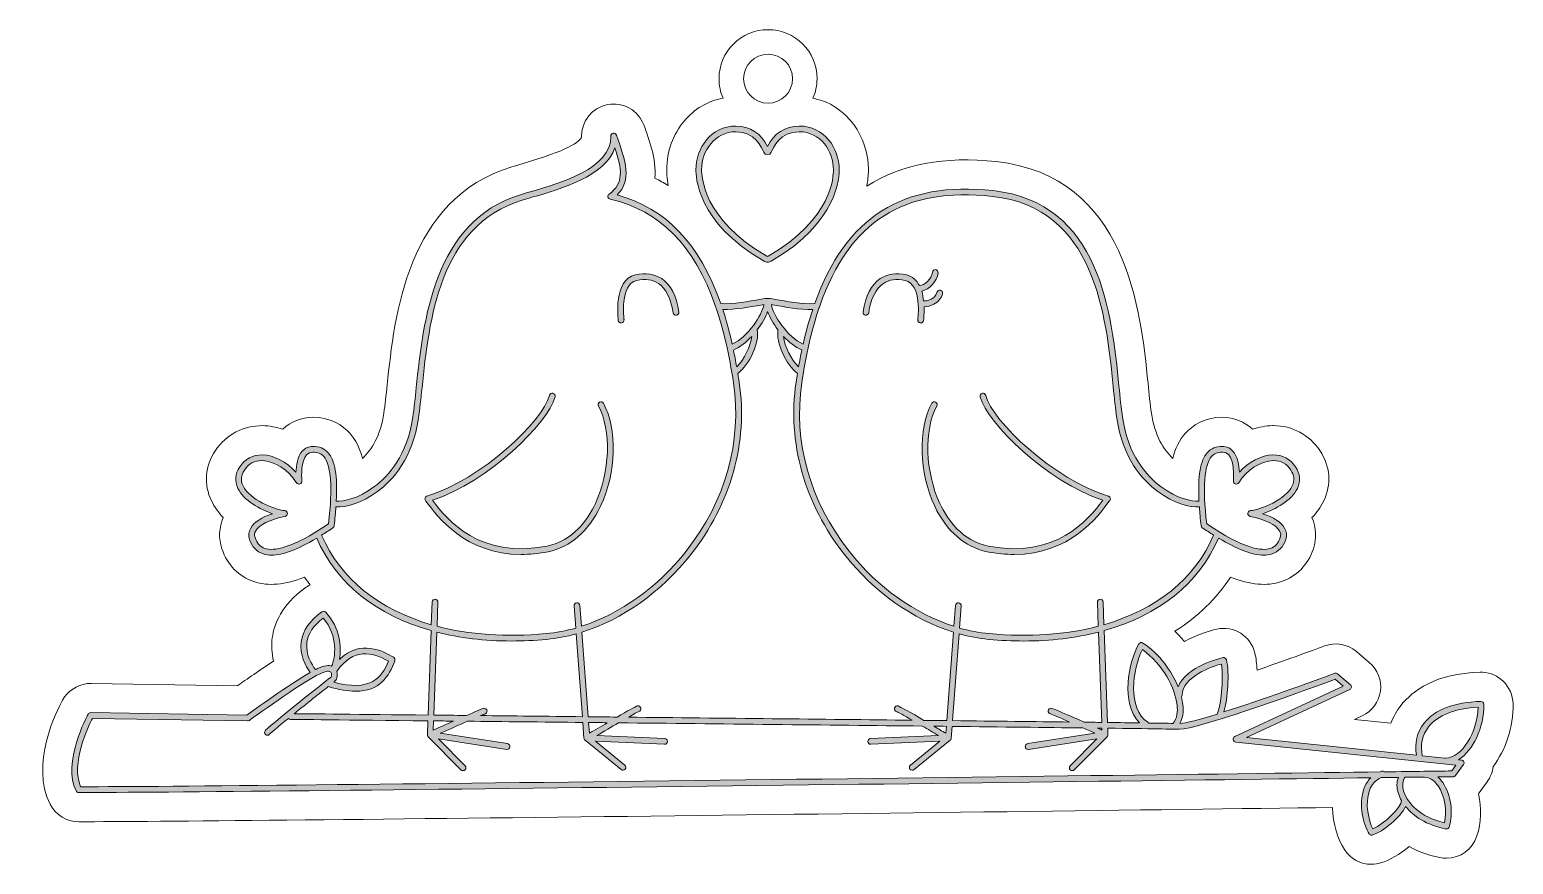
# Model space of a CAD drawing. Header units: inches. Extents: x 0.42 to 9.5, y -7.55 to -2.45.
import ezdxf

# ---------------------------------------------------------------- set-up
doc = ezdxf.new("R2010")
doc.units = ezdxf.units.IN
doc.header["$MEASUREMENT"] = 0
doc.layers.add('1', color=7, linetype='Continuous')

# ---------------------------------------------------------------- blocks, each defined once
blk = doc.blocks.new('block 2')
at = {"layer": '1', "lineweight": 0}
for points in [[(4.4984, -3.3033), (4.4983, -3.1706), (4.5901, -3.035), (4.7437, -3.035), (4.828, -3.035), (4.8987, -3.0812), (4.937, -3.1599), (4.9753, -3.0813), (5.046, -3.035), (5.1301, -3.035), (5.2838, -3.035), (5.3756, -3.1706), (5.3756, -3.3017), (5.3763, -3.3357), (5.3718, -3.6266), (4.9583, -3.8628), (4.9518, -3.8665), (4.9445, -3.8684), (4.937, -3.8684), (4.9296, -3.8684), (4.9222, -3.8665), (4.9158, -3.8628), (4.5021, -3.6266), (4.4975, -3.3357), (4.4984, -3.3033)], [(4.9332, -3.8321), (4.9354, -3.8335), (4.9386, -3.8335), (4.9409, -3.8321), (5.3364, -3.6061), (5.341, -3.3345), (5.3402, -3.3042), (5.3403, -3.1879), (5.2617, -3.0703), (5.1301, -3.0703), (5.0162, -3.0703), (4.9711, -3.1663), (4.9599, -3.1957), (4.9525, -3.215), (4.9213, -3.2149), (4.9141, -3.1958), (4.9029, -3.1663), (4.8579, -3.0703), (4.7437, -3.0703), (4.6122, -3.0703), (4.5336, -3.1879), (4.5336, -3.3017), (4.5328, -3.3345), (4.5374, -3.6061), (4.9332, -3.8321)]]:
    blk.add_open_spline(points, degree=3, knots=[0, 0, 0, 0, 1, 1, 1, 2, 2, 2, 3, 3, 3, 4, 4, 4, 5, 5, 5, 6, 6, 6, 7, 7, 7, 8, 8, 8, 8], dxfattribs=at)
blk = doc.blocks.new('block 3')
at = {"layer": '1', "lineweight": 0}
for points, knots in [([(9.1657, -6.9146), (9.1657, -6.9146), (9.1846, -6.9166), (9.1846, -6.9166), (9.1908, -6.9173), (9.1963, -6.9212), (9.1988, -6.927), (9.2014, -6.9327), (9.2007, -6.9394), (9.197, -6.9445), (9.197, -6.9445), (9.1486, -7.011), (9.1486, -7.011), (9.1453, -7.0156), (9.1401, -7.0182), (9.1346, -7.0183), (9.13, -7.0184), (9.097, -7.0188), (9.0389, -7.0196), (9.0501, -7.0294), (9.0605, -7.0409), (9.07, -7.0546), (9.1198, -7.1269), (9.1362, -7.2412), (9.1088, -7.3265), (9.1064, -7.334), (9.0995, -7.3388), (9.092, -7.3388), (9.0909, -7.3388), (9.0897, -7.3387), (9.0886, -7.3384), (8.9688, -7.3146), (8.8895, -7.2595), (8.8426, -7.2008), (8.809, -7.2671), (8.7058, -7.3553), (8.6385, -7.3753), (8.6369, -7.3758), (8.6352, -7.376), (8.6335, -7.376), (8.6276, -7.376), (8.6221, -7.3731), (8.6187, -7.3681), (8.5843, -7.3153), (8.5534, -7.1865), (8.5874, -7.0912), (8.5968, -7.065), (8.6108, -7.0428), (8.6287, -7.025), (6.9605, -7.0469), (1.6894, -7.115), (0.7211, -7.115), (0.7145, -7.115), (0.7085, -7.1114), (0.7054, -7.1055), (0.6174, -6.9359), (0.7715, -6.6477), (0.7781, -6.6355), (0.7812, -6.6298), (0.7872, -6.6263), (0.7936, -6.6263), (0.7937, -6.6263), (0.7938, -6.6263), (0.7939, -6.6263), (0.7939, -6.6263), (1.7494, -6.6413), (1.7494, -6.6413), (1.7864, -6.6145), (2.0115, -6.4525), (2.1384, -6.3796), (2.1093, -6.3403), (2.0718, -6.2722), (2.0828, -6.1917), (2.0921, -6.1235), (2.1347, -6.062), (2.2094, -6.0088), (2.2165, -6.0036), (2.2264, -6.0046), (2.2325, -6.0111), (2.3231, -6.1086), (2.3301, -6.2246), (2.3166, -6.3006), (2.4466, -6.1737), (2.5846, -6.2513), (2.6475, -6.287), (2.655, -6.2912), (2.6583, -6.3002), (2.6554, -6.3083), (2.6205, -6.4045), (2.5632, -6.4954), (2.4145, -6.4954), (2.3685, -6.4954), (2.3134, -6.4864), (2.2478, -6.4664), (2.2005, -6.5036), (2.1157, -6.5715), (2.0402, -6.6326), (2.1326, -6.6335), (2.4376, -6.6366), (2.8591, -6.641), (2.8591, -6.641), (2.8776, -6.1242), (2.8776, -6.1242), (2.5451, -6.0308), (2.2988, -5.8363), (2.1773, -5.5584), (2.0621, -5.6274), (1.9708, -5.6621), (1.902, -5.6621), (1.8828, -5.6621), (1.8654, -5.6595), (1.8497, -5.6542), (1.8098, -5.641), (1.7819, -5.6113), (1.7665, -5.5661), (1.7585, -5.5424), (1.7609, -5.5182), (1.7734, -5.4961), (1.7938, -5.4603), (1.8397, -5.4305), (1.9077, -5.4083), (1.8294, -5.382), (1.73, -5.3268), (1.6946, -5.2531), (1.6736, -5.2094), (1.6776, -5.1638), (1.7061, -5.1213), (1.7389, -5.0725), (1.7879, -5.0474), (1.8447, -5.0481), (1.915, -5.0492), (1.9938, -5.0914), (2.0503, -5.155), (2.0518, -5.1131), (2.0599, -5.0579), (2.0892, -5.0252), (2.1062, -5.0062), (2.1281, -4.9966), (2.1541, -4.9966), (2.1934, -4.9966), (2.2237, -5.0091), (2.2467, -5.0349), (2.289, -5.0823), (2.3053, -5.1762), (2.2973, -5.3319), (2.3412, -5.335), (2.4326, -5.3154), (2.5281, -5.2445), (2.618, -5.1777), (2.7321, -5.0496), (2.7655, -4.8182), (2.7734, -4.7637), (2.7799, -4.701), (2.7869, -4.6348), (2.8294, -4.2304), (2.8936, -3.6194), (3.4241, -3.4556), (3.4419, -3.4501), (3.4624, -3.4442), (3.4849, -3.4377), (3.671, -3.384), (3.9825, -3.2943), (3.9774, -3.0972), (3.9772, -3.0886), (3.9833, -3.0811), (3.9917, -3.0795), (4.0004, -3.078), (4.0086, -3.0825), (4.0116, -3.0906), (4.071, -3.249), (4.1064, -3.3706), (4.0159, -3.4572), (4.3143, -3.5384), (4.5212, -3.7542), (4.6501, -4.1221), (4.7223, -4.1264), (4.8299, -4.1077), (4.8893, -4.0972), (4.9195, -4.0918), (4.9311, -4.0898), (4.9375, -4.0911), (4.9439, -4.0898), (4.9555, -4.0918), (4.9857, -4.0972), (5.0454, -4.1078), (5.1534, -4.1267), (5.2257, -4.1221), (5.4138, -3.592), (5.7682, -3.3704), (6.3171, -3.4307), (6.9742, -3.5028), (7.0426, -4.1791), (7.0878, -4.6267), (7.0948, -4.6962), (7.1014, -4.7618), (7.1096, -4.8182), (7.1429, -5.0496), (7.2571, -5.1777), (7.3469, -5.2445), (7.4424, -5.3154), (7.5337, -5.335), (7.5777, -5.3319), (7.5697, -5.1762), (7.5861, -5.0823), (7.6284, -5.0349), (7.6513, -5.0091), (7.6816, -4.9966), (7.721, -4.9966), (7.747, -4.9966), (7.7688, -5.0062), (7.7858, -5.0252), (7.8151, -5.0579), (7.8232, -5.1131), (7.8248, -5.155), (7.8813, -5.0914), (7.96, -5.0492), (8.0304, -5.0481), (8.088, -5.0476), (8.1362, -5.0725), (8.1689, -5.1213), (8.1975, -5.1638), (8.2014, -5.2094), (8.1805, -5.2531), (8.145, -5.3268), (8.0457, -5.382), (7.9673, -5.4083), (8.0353, -5.4305), (8.0812, -5.4603), (8.1016, -5.4961), (8.1142, -5.5182), (8.1166, -5.5424), (8.1085, -5.5661), (8.0932, -5.6113), (8.0652, -5.641), (8.0254, -5.6542), (8.0096, -5.6594), (7.9922, -5.6621), (7.9731, -5.6621), (7.9043, -5.6621), (7.813, -5.6274), (7.6978, -5.5584), (7.5763, -5.8363), (7.33, -6.0308), (6.9975, -6.1242), (6.9975, -6.1242), (7.0176, -6.6863), (7.0176, -6.6863), (7.0912, -6.6872), (7.1567, -6.688), (7.2135, -6.6888), (7.0966, -6.57), (7.1451, -6.3156), (7.2099, -6.2056), (7.2124, -6.2015), (7.2165, -6.1985), (7.2211, -6.1974), (7.2259, -6.1963), (7.2308, -6.1972), (7.2349, -6.1999), (7.3375, -6.2675), (7.4111, -6.3722), (7.4497, -6.4688), (7.5001, -6.3412), (7.7145, -6.2919), (7.7247, -6.2896), (7.7344, -6.2876), (7.7434, -6.2934), (7.7457, -6.3027), (7.765, -6.3826), (7.7531, -6.5413), (7.7306, -6.6219), (7.9581, -6.5495), (8.2612, -6.4403), (8.4087, -6.3855), (8.4146, -6.3833), (8.4213, -6.3845), (8.4262, -6.3886), (8.4262, -6.3886), (8.5048, -6.4551), (8.5048, -6.4551), (8.5094, -6.459), (8.5117, -6.465), (8.5109, -6.4709), (8.5101, -6.4769), (8.5063, -6.482), (8.5009, -6.4846), (8.5009, -6.4846), (7.8693, -6.7782), (7.8693, -6.7782), (7.8693, -6.7782), (8.908, -6.8875), (8.908, -6.8875), (8.8962, -6.8141), (8.9119, -6.7468), (8.9547, -6.6921), (9.0207, -6.6076), (9.1412, -6.5612), (9.3033, -6.5578), (9.308, -6.5578), (9.3125, -6.5595), (9.3159, -6.5627), (9.3193, -6.566), (9.3212, -6.5705), (9.3213, -6.5752), (9.323, -6.72), (9.2541, -6.8595), (9.1657, -6.9146)], [0, 0, 0, 0, 1, 1, 1, 2, 2, 2, 3, 3, 3, 4, 4, 4, 5, 5, 5, 6, 6, 6, 7, 7, 7, 8, 8, 8, 9, 9, 9, 10, 10, 10, 11, 11, 11, 12, 12, 12, 13, 13, 13, 14, 14, 14, 15, 15, 15, 16, 16, 16, 17, 17, 17, 18, 18, 18, 19, 19, 19, 20, 20, 20, 21, 21, 21, 22, 22, 22, 23, 23, 23, 24, 24, 24, 25, 25, 25, 26, 26, 26, 27, 27, 27, 28, 28, 28, 29, 29, 29, 30, 30, 30, 31, 31, 31, 32, 32, 32, 33, 33, 33, 34, 34, 34, 35, 35, 35, 36, 36, 36, 37, 37, 37, 38, 38, 38, 39, 39, 39, 40, 40, 40, 41, 41, 41, 42, 42, 42, 43, 43, 43, 44, 44, 44, 45, 45, 45, 46, 46, 46, 47, 47, 47, 48, 48, 48, 49, 49, 49, 50, 50, 50, 51, 51, 51, 52, 52, 52, 53, 53, 53, 54, 54, 54, 55, 55, 55, 56, 56, 56, 57, 57, 57, 58, 58, 58, 59, 59, 59, 60, 60, 60, 61, 61, 61, 62, 62, 62, 63, 63, 63, 64, 64, 64, 65, 65, 65, 66, 66, 66, 67, 67, 67, 68, 68, 68, 69, 69, 69, 70, 70, 70, 71, 71, 71, 72, 72, 72, 73, 73, 73, 74, 74, 74, 75, 75, 75, 76, 76, 76, 77, 77, 77, 78, 78, 78, 79, 79, 79, 80, 80, 80, 81, 81, 81, 82, 82, 82, 83, 83, 83, 84, 84, 84, 85, 85, 85, 86, 86, 86, 87, 87, 87, 88, 88, 88, 89, 89, 89, 90, 90, 90, 91, 91, 91, 92, 92, 92, 93, 93, 93, 94, 94, 94, 95, 95, 95, 96, 96, 96, 97, 97, 97, 98, 98, 98, 99, 99, 99, 100, 100, 100, 101, 101, 101, 102, 102, 102, 102]), ([(2.8789, -6.0877), (2.8789, -6.0877), (2.8839, -5.9485), (2.8839, -5.9485), (2.8843, -5.9388), (2.8935, -5.9313), (2.9022, -5.9315), (2.9119, -5.9319), (2.9195, -5.9401), (2.9192, -5.9498), (2.9192, -5.9498), (2.9139, -6.0973), (2.9139, -6.0973), (3.1099, -6.1485), (3.3353, -6.165), (3.5825, -6.1425), (3.6426, -6.137), (3.703, -6.1254), (3.763, -6.1083), (3.763, -6.1083), (3.7529, -5.9729), (3.7529, -5.9729), (3.7522, -5.9632), (3.7595, -5.9547), (3.7692, -5.954), (3.7789, -5.9534), (3.7874, -5.9606), (3.7881, -5.9703), (3.7881, -5.9703), (3.7976, -6.0976), (3.7976, -6.0976), (4.0353, -6.0214), (4.265, -5.8588), (4.4393, -5.6372), (4.679, -5.3326), (4.7817, -4.9669), (4.7286, -4.6077), (4.703, -4.4345), (4.6678, -4.2827), (4.6228, -4.1504), (4.6203, -4.1475), (4.6191, -4.1437), (4.6189, -4.1398), (4.4894, -3.7665), (4.2791, -3.554), (3.9736, -3.483), (3.9668, -3.4814), (3.9616, -3.476), (3.9603, -3.4691), (3.959, -3.4623), (3.9618, -3.4553), (3.9675, -3.4513), (4.0579, -3.388), (4.0474, -3.2994), (4.0023, -3.1684), (3.9451, -3.3417), (3.6682, -3.4216), (3.4947, -3.4716), (3.4724, -3.478), (3.4521, -3.4839), (3.4345, -3.4893), (2.9262, -3.6462), (2.866, -4.2197), (2.822, -4.6384), (2.815, -4.7051), (2.8084, -4.768), (2.8004, -4.8233), (2.7653, -5.0666), (2.6444, -5.2021), (2.5491, -5.2728), (2.4525, -5.3446), (2.3528, -5.3712), (2.2952, -5.367), (2.2927, -5.4024), (2.2892, -5.4404), (2.2845, -5.4818), (2.2839, -5.4869), (2.2812, -5.4915), (2.277, -5.4944), (2.2529, -5.5109), (2.2299, -5.5258), (2.2076, -5.5398), (2.323, -5.8076), (2.5592, -5.9956), (2.8789, -6.0877)], [0, 0, 0, 0, 1, 1, 1, 2, 2, 2, 3, 3, 3, 4, 4, 4, 5, 5, 5, 6, 6, 6, 7, 7, 7, 8, 8, 8, 9, 9, 9, 10, 10, 10, 11, 11, 11, 12, 12, 12, 13, 13, 13, 14, 14, 14, 15, 15, 15, 16, 16, 16, 17, 17, 17, 18, 18, 18, 19, 19, 19, 20, 20, 20, 21, 21, 21, 22, 22, 22, 23, 23, 23, 24, 24, 24, 25, 25, 25, 26, 26, 26, 27, 27, 27, 28, 28, 28, 28]), ([(5.2564, -4.1372), (5.2564, -4.1372), (5.2564, -4.1372), (5.2564, -4.1372), (5.2569, -4.1425), (5.255, -4.1473), (5.2517, -4.1509), (5.2069, -4.2833), (5.172, -4.4351), (5.1464, -4.6077), (5.0933, -4.9669), (5.196, -5.3326), (5.4357, -5.6372), (5.6101, -5.8588), (5.8398, -6.0214), (6.0774, -6.0976), (6.0774, -6.0976), (6.0869, -5.9703), (6.0869, -5.9703), (6.0876, -5.9606), (6.0965, -5.9533), (6.1058, -5.954), (6.1155, -5.9547), (6.1228, -5.9632), (6.1221, -5.9729), (6.1221, -5.9729), (6.112, -6.1083), (6.112, -6.1083), (6.1721, -6.1254), (6.2325, -6.137), (6.2925, -6.1425), (6.5399, -6.1651), (6.7652, -6.1485), (6.9612, -6.0974), (6.9612, -6.0974), (6.9559, -5.9498), (6.9559, -5.9498), (6.9555, -5.9401), (6.9631, -5.9319), (6.9729, -5.9315), (6.9821, -5.9315), (6.9908, -5.9388), (6.9912, -5.9485), (6.9912, -5.9485), (6.9961, -6.0878), (6.9961, -6.0878), (7.3159, -5.9957), (7.5521, -5.8077), (7.6675, -5.5398), (7.6451, -5.5258), (7.6222, -5.5109), (7.5981, -5.4944), (7.5939, -5.4915), (7.5911, -5.4869), (7.5906, -5.4818), (7.5858, -5.4404), (7.5823, -5.4024), (7.5799, -5.367), (7.5222, -5.3712), (7.4225, -5.3446), (7.3259, -5.2728), (7.2307, -5.2021), (7.1098, -5.0666), (7.0747, -4.8233), (7.0664, -4.7661), (7.0597, -4.7001), (7.0527, -4.6302), (7.0086, -4.194), (6.9419, -3.5348), (6.3132, -3.4657), (5.7746, -3.4066), (5.4368, -3.6164), (5.2564, -4.1372)], [0, 0, 0, 0, 1, 1, 1, 2, 2, 2, 3, 3, 3, 4, 4, 4, 5, 5, 5, 6, 6, 6, 7, 7, 7, 8, 8, 8, 9, 9, 9, 10, 10, 10, 11, 11, 11, 12, 12, 12, 13, 13, 13, 14, 14, 14, 15, 15, 15, 16, 16, 16, 17, 17, 17, 18, 18, 18, 19, 19, 19, 20, 20, 20, 21, 21, 21, 22, 22, 22, 23, 23, 23, 24, 24, 24, 24]), ([(6.0343, -6.6749), (6.0343, -6.6749), (6.0747, -6.1337), (6.0747, -6.1337), (5.8276, -6.0563), (5.5886, -5.8885), (5.408, -5.659), (5.1623, -5.3466), (5.057, -4.9715), (5.1116, -4.6025), (5.1142, -4.5847), (5.1171, -4.5674), (5.12, -4.55), (5.0471, -4.4939), (4.9871, -4.3597), (5.0008, -4.2826), (4.9724, -4.2449), (4.9505, -4.2055), (4.9375, -4.1714), (4.9246, -4.2055), (4.9027, -4.2449), (4.8742, -4.2826), (4.8879, -4.3597), (4.8278, -4.4943), (4.7548, -4.5503), (4.7577, -4.5678), (4.7608, -4.5846), (4.7635, -4.6025), (4.8181, -4.9715), (4.7128, -5.3466), (4.4671, -5.659), (4.2865, -5.8885), (4.0475, -6.0563), (3.8003, -6.1337), (3.8003, -6.1337), (3.8389, -6.6512), (3.8389, -6.6512), (3.8974, -6.6518), (3.9563, -6.6525), (4.0158, -6.6531), (4.0793, -6.6164), (4.131, -6.5874), (4.1391, -6.5854), (4.1485, -6.583), (4.1581, -6.5887), (4.1605, -6.5982), (4.1628, -6.6074), (4.1574, -6.6167), (4.1484, -6.6194), (4.1425, -6.6217), (4.1186, -6.635), (4.0855, -6.6538), (4.6605, -6.6599), (5.2762, -6.6665), (5.8222, -6.6725), (5.7721, -6.6437), (5.7337, -6.622), (5.7264, -6.6193), (5.7169, -6.617), (5.7117, -6.6075), (5.7141, -6.5981), (5.7164, -6.5886), (5.7266, -6.5833), (5.7359, -6.5854), (5.7455, -6.5878), (5.8155, -6.6276), (5.8941, -6.6733), (5.9414, -6.6738), (5.9882, -6.6744), (6.0343, -6.6749)], [0, 0, 0, 0, 1, 1, 1, 2, 2, 2, 3, 3, 3, 4, 4, 4, 5, 5, 5, 6, 6, 6, 7, 7, 7, 8, 8, 8, 9, 9, 9, 10, 10, 10, 11, 11, 11, 12, 12, 12, 13, 13, 13, 14, 14, 14, 15, 15, 15, 16, 16, 16, 17, 17, 17, 18, 18, 18, 19, 19, 19, 20, 20, 20, 21, 21, 21, 22, 22, 22, 23, 23, 23, 23]), ([(4.663, -4.1581), (4.6846, -4.2243), (4.7039, -4.2952), (4.7208, -4.3708), (4.8203, -4.3225), (4.9029, -4.1929), (4.9144, -4.1286), (4.9086, -4.1296), (4.902, -4.1308), (4.8955, -4.1319), (4.8385, -4.1419), (4.7383, -4.1596), (4.663, -4.1581)], [0, 0, 0, 0, 1, 1, 1, 2, 2, 2, 3, 3, 3, 4, 4, 4, 4]), ([(4.9607, -4.1286), (4.9722, -4.193), (5.0548, -4.3227), (5.1544, -4.3709), (5.1716, -4.2953), (5.1912, -4.2244), (5.2132, -4.1581), (5.1377, -4.1597), (5.0369, -4.142), (4.9796, -4.1319), (4.9731, -4.1308), (4.9665, -4.1296), (4.9607, -4.1286)], [0, 0, 0, 0, 1, 1, 1, 2, 2, 2, 3, 3, 3, 4, 4, 4, 4]), ([(4.728, -4.4062), (4.7351, -4.4397), (4.7418, -4.474), (4.748, -4.5093), (4.7943, -4.4646), (4.8335, -4.3837), (4.8398, -4.3234), (4.8073, -4.3581), (4.7693, -4.3879), (4.728, -4.4062)], [0, 0, 0, 0, 1, 1, 1, 2, 2, 2, 3, 3, 3, 3]), ([(5.147, -4.4061), (5.1057, -4.3879), (5.0677, -4.358), (5.0352, -4.3234), (5.0415, -4.3836), (5.0806, -4.4643), (5.1268, -4.5091), (5.1331, -4.4739), (5.1398, -4.4396), (5.147, -4.4061)], [0, 0, 0, 0, 1, 1, 1, 2, 2, 2, 3, 3, 3, 3]), ([(2.2504, -5.4698), (2.2756, -5.2438), (2.2658, -5.1092), (2.2203, -5.0583), (2.2043, -5.0403), (2.1832, -5.0319), (2.1541, -5.0319), (2.1383, -5.0319), (2.1257, -5.0374), (2.1155, -5.0487), (2.082, -5.0861), (2.0836, -5.1763), (2.087, -5.2079), (2.0879, -5.216), (2.083, -5.2238), (2.0752, -5.2264), (2.0674, -5.2291), (2.0588, -5.2261), (2.0545, -5.2191), (2.0053, -5.1404), (1.9188, -5.0846), (1.8441, -5.0834), (1.8432, -5.0834), (1.8424, -5.0834), (1.8416, -5.0834), (1.7968, -5.0834), (1.7611, -5.1027), (1.7354, -5.141), (1.7136, -5.1734), (1.7107, -5.2051), (1.7264, -5.2378), (1.7664, -5.3208), (1.9169, -5.3843), (1.9823, -5.3897), (1.991, -5.3904), (1.9978, -5.3974), (1.9984, -5.4062), (1.9989, -5.4149), (1.993, -5.4227), (1.9844, -5.4245), (1.8908, -5.4443), (1.8251, -5.4768), (1.8041, -5.5136), (1.7964, -5.527), (1.7951, -5.5405), (1.7999, -5.5548), (1.8117, -5.5895), (1.8316, -5.611), (1.8608, -5.6207), (1.9124, -5.6379), (2.0218, -5.6254), (2.2504, -5.4698)], [0, 0, 0, 0, 1, 1, 1, 2, 2, 2, 3, 3, 3, 4, 4, 4, 5, 5, 5, 6, 6, 6, 7, 7, 7, 8, 8, 8, 9, 9, 9, 10, 10, 10, 11, 11, 11, 12, 12, 12, 13, 13, 13, 14, 14, 14, 15, 15, 15, 16, 16, 16, 17, 17, 17, 17]), ([(7.6247, -5.4698), (7.8532, -5.6254), (7.9627, -5.6379), (8.0142, -5.6207), (8.0435, -5.611), (8.0634, -5.5895), (8.0751, -5.5548), (8.08, -5.5405), (8.0786, -5.527), (8.071, -5.5136), (8.05, -5.4768), (7.9843, -5.4443), (7.8906, -5.4245), (7.8821, -5.4227), (7.8761, -5.4149), (7.8767, -5.4062), (7.8772, -5.3974), (7.8841, -5.3904), (7.8928, -5.3897), (7.9582, -5.3843), (8.1087, -5.3208), (8.1487, -5.2378), (8.1644, -5.2051), (8.1614, -5.1734), (8.1396, -5.141), (8.114, -5.1027), (8.0783, -5.0834), (8.0335, -5.0834), (8.0327, -5.0834), (8.0318, -5.0834), (8.031, -5.0834), (7.9563, -5.0846), (7.8698, -5.1404), (7.8206, -5.2191), (7.8162, -5.2261), (7.8075, -5.2291), (7.7999, -5.2264), (7.7921, -5.2238), (7.7872, -5.216), (7.7881, -5.2079), (7.7915, -5.1763), (7.793, -5.0861), (7.7595, -5.0487), (7.7494, -5.0374), (7.7368, -5.0319), (7.721, -5.0319), (7.6919, -5.0319), (7.6708, -5.0403), (7.6547, -5.0583), (7.6093, -5.1092), (7.5995, -5.2438), (7.6247, -5.4698)], [0, 0, 0, 0, 1, 1, 1, 2, 2, 2, 3, 3, 3, 4, 4, 4, 5, 5, 5, 6, 6, 6, 7, 7, 7, 8, 8, 8, 9, 9, 9, 10, 10, 10, 11, 11, 11, 12, 12, 12, 13, 13, 13, 14, 14, 14, 15, 15, 15, 16, 16, 16, 17, 17, 17, 17]), ([(2.1697, -6.3626), (2.1742, -6.3603), (2.1788, -6.3578), (2.1828, -6.3559), (2.2246, -6.3361), (2.2514, -6.3352), (2.269, -6.3413), (2.2913, -6.2904), (2.3109, -6.1583), (2.2171, -6.0469), (2.1585, -6.0919), (2.1251, -6.1422), (2.1177, -6.1965), (2.1077, -6.2695), (2.1473, -6.3331), (2.1697, -6.3626)], [0, 0, 0, 0, 1, 1, 1, 2, 2, 2, 3, 3, 3, 4, 4, 4, 5, 5, 5, 5]), ([(2.8943, -6.6414), (2.9582, -6.642), (3.0246, -6.6427), (3.0933, -6.6434), (3.1496, -6.6189), (3.193, -6.6008), (3.2003, -6.5998), (3.2099, -6.5979), (3.2188, -6.6052), (3.2202, -6.6149), (3.2214, -6.6243), (3.2151, -6.6329), (3.2058, -6.6346), (3.2025, -6.6355), (3.1936, -6.639), (3.1807, -6.6443), (3.3748, -6.6464), (3.5845, -6.6486), (3.8035, -6.6509), (3.8035, -6.6509), (3.7657, -6.1443), (3.7657, -6.1443), (3.7058, -6.1609), (3.6456, -6.1722), (3.5857, -6.1776), (3.5117, -6.1844), (3.4394, -6.1877), (3.3693, -6.1877), (3.2044, -6.1877), (3.0516, -6.1687), (2.9126, -6.1332), (2.9126, -6.1332), (2.8943, -6.6414), (2.8943, -6.6414)], [0, 0, 0, 0, 1, 1, 1, 2, 2, 2, 3, 3, 3, 4, 4, 4, 5, 5, 5, 6, 6, 6, 7, 7, 7, 8, 8, 8, 9, 9, 9, 10, 10, 10, 11, 11, 11, 11]), ([(6.9625, -6.1332), (6.8234, -6.1687), (6.6706, -6.1877), (6.5058, -6.1877), (6.4356, -6.1877), (6.3635, -6.1844), (6.2894, -6.1776), (6.2295, -6.1722), (6.1692, -6.1609), (6.1093, -6.1443), (6.1093, -6.1443), (6.0697, -6.6753), (6.0697, -6.6753), (6.3357, -6.6782), (6.5792, -6.681), (6.7852, -6.6835), (6.7249, -6.657), (6.6772, -6.6366), (6.669, -6.6345), (6.6594, -6.6332), (6.6531, -6.6244), (6.6544, -6.6147), (6.6557, -6.6051), (6.6651, -6.5981), (6.6748, -6.5998), (6.6858, -6.6013), (6.7791, -6.6419), (6.875, -6.6845), (6.9125, -6.685), (6.9479, -6.6854), (6.9823, -6.6859), (6.9823, -6.6859), (6.9625, -6.1332), (6.9625, -6.1332)], [0, 0, 0, 0, 1, 1, 1, 2, 2, 2, 3, 3, 3, 4, 4, 4, 5, 5, 5, 6, 6, 6, 7, 7, 7, 8, 8, 8, 9, 9, 9, 10, 10, 10, 11, 11, 11, 11]), ([(2.3003, -6.3739), (2.3076, -6.3987), (2.2988, -6.4295), (2.2841, -6.4384), (2.2838, -6.4386), (2.283, -6.4392), (2.2824, -6.4396), (2.5017, -6.4991), (2.5754, -6.4159), (2.6169, -6.3103), (2.5134, -6.2543), (2.4042, -6.2282), (2.3003, -6.3739)], [0, 0, 0, 0, 1, 1, 1, 2, 2, 2, 3, 3, 3, 4, 4, 4, 4]), ([(7.2681, -6.6896), (7.3359, -6.6905), (7.3866, -6.6913), (7.4182, -6.6919), (7.4463, -6.6627), (7.4477, -6.6154), (7.4438, -6.5809), (7.4324, -6.4774), (7.3561, -6.33), (7.2312, -6.2402), (7.1702, -6.3605), (7.138, -6.6018), (7.2636, -6.6851), (7.2654, -6.6863), (7.2668, -6.6879), (7.2681, -6.6896)], [0, 0, 0, 0, 1, 1, 1, 2, 2, 2, 3, 3, 3, 4, 4, 4, 5, 5, 5, 5]), ([(7.4699, -6.5291), (7.4741, -6.5458), (7.4772, -6.5619), (7.4789, -6.577), (7.484, -6.6237), (7.4776, -6.6629), (7.4608, -6.6927), (7.4958, -6.6914), (7.5812, -6.6685), (7.689, -6.635), (7.7109, -6.5862), (7.73, -6.421), (7.7149, -6.3286), (7.6576, -6.3444), (7.4786, -6.4033), (7.4741, -6.5191), (7.4739, -6.5231), (7.4722, -6.5264), (7.4699, -6.5291)], [0, 0, 0, 0, 1, 1, 1, 2, 2, 2, 3, 3, 3, 4, 4, 4, 5, 5, 5, 6, 6, 6, 6]), ([(9.1505, -6.9485), (9.1505, -6.9485), (7.8022, -6.8066), (7.8022, -6.8066), (7.7944, -6.8057), (7.788, -6.7998), (7.7867, -6.7919), (7.7854, -6.7841), (7.7894, -6.7764), (7.7966, -6.7731), (7.7966, -6.7731), (8.461, -6.4642), (8.461, -6.4642), (8.461, -6.4642), (8.4113, -6.4222), (8.4113, -6.4222), (8.3133, -6.4584), (7.5801, -6.7281), (7.4562, -6.7281), (7.4549, -6.7281), (7.4537, -6.7281), (7.4525, -6.728), (7.4337, -6.727), (7.2731, -6.7247), (7.0189, -6.7216), (7.0189, -6.7216), (7.0203, -6.7605), (7.0203, -6.7605), (7.0204, -6.7622), (7.02, -6.7637), (7.0196, -6.7653), (7.0195, -6.7657), (7.0195, -6.7661), (7.0194, -6.7665), (7.0186, -6.769), (7.0172, -6.7711), (7.0155, -6.773), (7.0154, -6.7731), (7.0153, -6.7734), (7.0152, -6.7735), (7.0152, -6.7735), (6.8146, -6.9762), (6.8146, -6.9762), (6.8111, -6.9797), (6.8066, -6.9814), (6.802, -6.9814), (6.7976, -6.9814), (6.7931, -6.9798), (6.7896, -6.9763), (6.7827, -6.9695), (6.7827, -6.9583), (6.7895, -6.9514), (6.7895, -6.9514), (6.9525, -6.7867), (6.9525, -6.7867), (6.9525, -6.7867), (6.5348, -6.851), (6.5348, -6.851), (6.5339, -6.8511), (6.533, -6.8512), (6.5321, -6.8512), (6.5235, -6.8512), (6.516, -6.845), (6.5147, -6.8362), (6.5132, -6.8266), (6.5198, -6.8176), (6.5294, -6.8161), (6.5294, -6.8161), (6.941, -6.7527), (6.941, -6.7527), (6.9172, -6.742), (6.8921, -6.7308), (6.8672, -6.7197), (6.6444, -6.7171), (6.3706, -6.7139), (6.0671, -6.7105), (6.0671, -6.7105), (6.0617, -6.7832), (6.0617, -6.7832), (6.0615, -6.7848), (6.061, -6.7863), (6.0604, -6.7878), (6.0603, -6.7882), (6.0603, -6.7887), (6.0601, -6.7891), (6.059, -6.7914), (6.0574, -6.7934), (6.0555, -6.7951), (6.0554, -6.7952), (6.0553, -6.7954), (6.0552, -6.7956), (6.0552, -6.7956), (5.8334, -6.975), (5.8334, -6.975), (5.8302, -6.9776), (5.8262, -6.9789), (5.8223, -6.9789), (5.8172, -6.9789), (5.8121, -6.9767), (5.8086, -6.9724), (5.8025, -6.9648), (5.8037, -6.9537), (5.8112, -6.9475), (5.8112, -6.9475), (5.9914, -6.8018), (5.9914, -6.8018), (5.9914, -6.8018), (5.5692, -6.8197), (5.5692, -6.8197), (5.5689, -6.8197), (5.5686, -6.8197), (5.5684, -6.8197), (5.559, -6.8197), (5.5512, -6.8123), (5.5508, -6.8028), (5.5503, -6.793), (5.5579, -6.7848), (5.5676, -6.7844), (5.5676, -6.7844), (5.9838, -6.7668), (5.9838, -6.7668), (5.9517, -6.7479), (5.9173, -6.7277), (5.8843, -6.7085), (5.3041, -6.7021), (4.6389, -6.695), (4.0252, -6.6885), (3.9825, -6.7132), (3.9348, -6.7412), (3.8913, -6.7668), (3.8913, -6.7668), (4.3074, -6.7844), (4.3074, -6.7844), (4.3171, -6.7848), (4.3247, -6.793), (4.3243, -6.8028), (4.3239, -6.8123), (4.3161, -6.8197), (4.3067, -6.8197), (4.3064, -6.8197), (4.3062, -6.8197), (4.3059, -6.8197), (4.3059, -6.8197), (3.8836, -6.8018), (3.8836, -6.8018), (3.8836, -6.8018), (4.0638, -6.9475), (4.0638, -6.9475), (4.0714, -6.9537), (4.0726, -6.9648), (4.0664, -6.9724), (4.063, -6.9767), (4.0579, -6.9789), (4.0527, -6.9789), (4.0488, -6.9789), (4.0449, -6.9776), (4.0416, -6.975), (4.0416, -6.975), (3.8199, -6.7956), (3.8199, -6.7956), (3.8197, -6.7954), (3.8197, -6.7952), (3.8195, -6.7951), (3.8176, -6.7934), (3.816, -6.7914), (3.815, -6.7891), (3.8148, -6.7887), (3.8148, -6.7882), (3.8146, -6.7878), (3.8141, -6.7863), (3.8135, -6.7848), (3.8134, -6.7832), (3.8134, -6.7832), (3.8062, -6.6862), (3.8062, -6.6862), (3.5556, -6.6835), (3.3171, -6.6811), (3.1005, -6.6788), (3.0499, -6.701), (2.9888, -6.7282), (2.934, -6.7527), (2.934, -6.7527), (3.3457, -6.8161), (3.3457, -6.8161), (3.3553, -6.8176), (3.3619, -6.8266), (3.3604, -6.8362), (3.3591, -6.845), (3.3515, -6.8512), (3.343, -6.8512), (3.3421, -6.8512), (3.3412, -6.8511), (3.3403, -6.851), (3.3403, -6.851), (2.9225, -6.7867), (2.9225, -6.7867), (2.9225, -6.7867), (3.0855, -6.9514), (3.0855, -6.9514), (3.0924, -6.9583), (3.0923, -6.9695), (3.0854, -6.9763), (3.082, -6.9798), (3.0775, -6.9814), (3.073, -6.9814), (3.0685, -6.9814), (3.0639, -6.9797), (3.0605, -6.9762), (3.0605, -6.9762), (2.8599, -6.7735), (2.8599, -6.7735), (2.8597, -6.7734), (2.8597, -6.7731), (2.8596, -6.773), (2.8578, -6.7711), (2.8565, -6.769), (2.8557, -6.7665), (2.8555, -6.7661), (2.8556, -6.7657), (2.8555, -6.7653), (2.8551, -6.7637), (2.8547, -6.7622), (2.8548, -6.7605), (2.8548, -6.7605), (2.8578, -6.6763), (2.8578, -6.6763), (2.3635, -6.6711), (2.031, -6.6677), (2.0179, -6.6676), (2.0126, -6.6675), (2.0079, -6.6652), (2.0047, -6.6614), (1.9455, -6.7095), (1.8983, -6.7486), (1.8904, -6.7569), (1.886, -6.7631), (1.8778, -6.766), (1.8704, -6.7634), (1.8611, -6.7603), (1.8561, -6.7503), (1.8592, -6.7411), (1.8655, -6.7223), (2.2623, -6.4103), (2.266, -6.4081), (2.2668, -6.4059), (2.271, -6.3872), (2.2637, -6.3783), (2.2575, -6.3707), (2.237, -6.3693), (2.1979, -6.3878), (2.0858, -6.4408), (1.7686, -6.671), (1.7654, -6.6733), (1.7623, -6.6756), (1.7583, -6.6761), (1.7547, -6.6767), (1.7547, -6.6767), (0.8043, -6.6617), (0.8043, -6.6617), (0.7795, -6.711), (0.6707, -6.9413), (0.7322, -7.0798), (1.7407, -7.0793), (7.0927, -7.0099), (8.6865, -6.9889), (8.6897, -6.9877), (8.6924, -6.9859), (8.6957, -6.9849), (8.7018, -6.9829), (8.708, -6.9847), (8.7124, -6.9886), (8.8084, -6.9873), (8.8898, -6.9863), (8.9547, -6.9854), (8.9558, -6.9853), (8.9568, -6.985), (8.9579, -6.9851), (8.9587, -6.9851), (8.9594, -6.9853), (8.9602, -6.9853), (9.0473, -6.9842), (9.1041, -6.9834), (9.1253, -6.9831), (9.1253, -6.9831), (9.1505, -6.9485), (9.1505, -6.9485)], [0, 0, 0, 0, 1, 1, 1, 2, 2, 2, 3, 3, 3, 4, 4, 4, 5, 5, 5, 6, 6, 6, 7, 7, 7, 8, 8, 8, 9, 9, 9, 10, 10, 10, 11, 11, 11, 12, 12, 12, 13, 13, 13, 14, 14, 14, 15, 15, 15, 16, 16, 16, 17, 17, 17, 18, 18, 18, 19, 19, 19, 20, 20, 20, 21, 21, 21, 22, 22, 22, 23, 23, 23, 24, 24, 24, 25, 25, 25, 26, 26, 26, 27, 27, 27, 28, 28, 28, 29, 29, 29, 30, 30, 30, 31, 31, 31, 32, 32, 32, 33, 33, 33, 34, 34, 34, 35, 35, 35, 36, 36, 36, 37, 37, 37, 38, 38, 38, 39, 39, 39, 40, 40, 40, 41, 41, 41, 42, 42, 42, 43, 43, 43, 44, 44, 44, 45, 45, 45, 46, 46, 46, 47, 47, 47, 48, 48, 48, 49, 49, 49, 50, 50, 50, 51, 51, 51, 52, 52, 52, 53, 53, 53, 54, 54, 54, 55, 55, 55, 56, 56, 56, 57, 57, 57, 58, 58, 58, 59, 59, 59, 60, 60, 60, 61, 61, 61, 62, 62, 62, 63, 63, 63, 64, 64, 64, 65, 65, 65, 66, 66, 66, 67, 67, 67, 68, 68, 68, 69, 69, 69, 70, 70, 70, 71, 71, 71, 72, 72, 72, 73, 73, 73, 74, 74, 74, 75, 75, 75, 76, 76, 76, 77, 77, 77, 78, 78, 78, 79, 79, 79, 80, 80, 80, 81, 81, 81, 82, 82, 82, 83, 83, 83, 84, 84, 84, 85, 85, 85, 86, 86, 86, 87, 87, 87, 88, 88, 88, 89, 89, 89, 90, 90, 90, 91, 91, 91, 92, 92, 92, 93, 93, 93, 94, 94, 94, 95, 95, 95, 95]), ([(9.2858, -6.5936), (9.1457, -6.5998), (9.0385, -6.6421), (8.9825, -6.7138), (8.9442, -6.7628), (8.9313, -6.8241), (8.9444, -6.8913), (8.9444, -6.8913), (9.0815, -6.9058), (9.0815, -6.9058), (9.0834, -6.905), (9.0855, -6.9045), (9.0877, -6.9044), (9.186, -6.9027), (9.2808, -6.7515), (9.2858, -6.5936)], [0, 0, 0, 0, 1, 1, 1, 2, 2, 2, 3, 3, 3, 4, 4, 4, 5, 5, 5, 5]), ([(2.891, -6.7333), (2.9291, -6.7162), (2.9726, -6.6967), (3.0149, -6.6779), (2.9734, -6.6775), (2.9327, -6.6771), (2.8931, -6.6766), (2.8931, -6.6766), (2.891, -6.7333), (2.891, -6.7333)], [0, 0, 0, 0, 1, 1, 1, 2, 2, 2, 3, 3, 3, 3]), ([(3.9562, -6.6878), (3.9177, -6.6874), (3.8795, -6.687), (3.8416, -6.6866), (3.8416, -6.6866), (3.8465, -6.7522), (3.8465, -6.7522), (3.8802, -6.7323), (3.9185, -6.7098), (3.9562, -6.6878)], [0, 0, 0, 0, 1, 1, 1, 2, 2, 2, 3, 3, 3, 3]), ([(6.0317, -6.7101), (6.0066, -6.7099), (5.9812, -6.7096), (5.9557, -6.7093), (5.981, -6.7242), (6.0058, -6.7388), (6.0286, -6.7522), (6.0286, -6.7522), (6.0317, -6.7101), (6.0317, -6.7101)], [0, 0, 0, 0, 1, 1, 1, 2, 2, 2, 3, 3, 3, 3]), ([(6.9836, -6.7212), (6.9747, -6.721), (6.9653, -6.7209), (6.9562, -6.7208), (6.9657, -6.7251), (6.975, -6.7293), (6.984, -6.7333), (6.984, -6.7333), (6.9836, -6.7212), (6.9836, -6.7212)], [0, 0, 0, 0, 1, 1, 1, 2, 2, 2, 3, 3, 3, 3]), ([(8.8181, -7.165), (8.8097, -7.1504), (8.8026, -7.1358), (8.7981, -7.1218), (8.7862, -7.0852), (8.7865, -7.0503), (8.798, -7.0228), (8.7654, -7.0232), (8.7304, -7.0237), (8.6936, -7.0241), (8.6592, -7.0388), (8.6343, -7.0648), (8.6206, -7.1031), (8.592, -7.1832), (8.6165, -7.2883), (8.6415, -7.3369), (8.7143, -7.3069), (8.8156, -7.2041), (8.8181, -7.165)], [0, 0, 0, 0, 1, 1, 1, 2, 2, 2, 3, 3, 3, 4, 4, 4, 5, 5, 5, 6, 6, 6, 6]), ([(8.9588, -7.0206), (8.9237, -7.0211), (8.8839, -7.0216), (8.8394, -7.0222), (8.823, -7.042), (8.8198, -7.0746), (8.8316, -7.1109), (8.8544, -7.181), (8.9313, -7.2663), (9.0795, -7.3004), (9.097, -7.2276), (9.0815, -7.1334), (9.0409, -7.0746), (9.025, -7.0516), (8.9979, -7.0239), (8.9588, -7.0206)], [0, 0, 0, 0, 1, 1, 1, 2, 2, 2, 3, 3, 3, 4, 4, 4, 5, 5, 5, 5])]:
    blk.add_open_spline(points, degree=3, knots=knots, dxfattribs=at)

msp = doc.modelspace()

# ---------------------------------------------------------------- hatches: boundary and pattern name
at = {"layer": '1', "true_color": 0xffffff}
h = msp.add_hatch(color=7, dxfattribs=at)
h.dxf.hatch_style = 2
edge = h.paths.add_edge_path()
edge.add_spline(control_points=[(5.5214, -4.1729), (5.536, -4.0752), (5.5712, -4.0067), (5.6261, -3.9695), (5.6697, -3.9399), (5.7252, -3.9319), (5.7865, -3.9462), (5.825, -3.9552), (5.8499, -3.9805), (5.8663, -4.0122), (5.8985, -4.0105), (5.9414, -3.9723), (5.9456, -3.9302), (5.9466, -3.9204), (5.9554, -3.913), (5.9649, -3.9144), (5.9746, -3.9153), (5.9817, -3.924), (5.9807, -3.9337), (5.9755, -3.9862), (5.9286, -4.0362), (5.8804, -4.0458), (5.8865, -4.0654), (5.8901, -4.0859), (5.8924, -4.1059), (5.9017, -4.1073), (5.9195, -4.1051), (5.9385, -4.0947), (5.9496, -4.0886), (5.969, -4.0752), (5.9734, -4.054), (5.9755, -4.0445), (5.9849, -4.0384), (5.9943, -4.0404), (6.0039, -4.0424), (6.01, -4.0518), (6.008, -4.0613), (6.0025, -4.0873), (5.9838, -4.1101), (5.9554, -4.1256), (5.9362, -4.1361), (5.915, -4.1418), (5.8971, -4.1418), (5.8964, -4.1418), (5.8959, -4.1414), (5.8951, -4.1414), (5.8967, -4.1859), (5.8921, -4.2213), (5.8916, -4.225), (5.8904, -4.2339), (5.8828, -4.2403), (5.8741, -4.2403), (5.8734, -4.2403), (5.8725, -4.2402), (5.8717, -4.2401), (5.8621, -4.2388), (5.8553, -4.2299), (5.8566, -4.2203), (5.8569, -4.2181), (5.8845, -4.0054), (5.7784, -3.9806), (5.7262, -3.9682), (5.6816, -3.9744), (5.6459, -3.9986), (5.6002, -4.0297), (5.5692, -4.0918), (5.5563, -4.1781), (5.5549, -4.1878), (5.5458, -4.1944), (5.5363, -4.193), (5.5266, -4.1915), (5.52, -4.1825), (5.5214, -4.1729)], knot_values=[0, 0, 0, 0, 1, 1, 1, 2, 2, 2, 3, 3, 3, 4, 4, 4, 5, 5, 5, 6, 6, 6, 7, 7, 7, 8, 8, 8, 9, 9, 9, 10, 10, 10, 11, 11, 11, 12, 12, 12, 13, 13, 13, 14, 14, 14, 15, 15, 15, 16, 16, 16, 17, 17, 17, 18, 18, 18, 19, 19, 19, 20, 20, 20, 21, 21, 21, 22, 22, 22, 23, 23, 23, 24, 24, 24, 24], degree=3, periodic=1)
edge = h.paths.add_edge_path()
edge.add_spline(control_points=[(4.0409, -4.2403), (4.0417, -4.2403), (4.0426, -4.2402), (4.0434, -4.2401), (4.053, -4.2388), (4.0598, -4.2299), (4.0584, -4.2203), (4.0582, -4.2181), (4.0306, -4.0054), (4.1367, -3.9806), (4.1888, -3.9683), (4.2335, -3.9744), (4.2692, -3.9986), (4.3149, -4.0297), (4.3459, -4.0918), (4.3588, -4.1781), (4.3603, -4.1878), (4.3692, -4.1943), (4.3789, -4.193), (4.3885, -4.1915), (4.3951, -4.1825), (4.3937, -4.1729), (4.3791, -4.0752), (4.3439, -4.0067), (4.289, -3.9695), (4.2454, -3.9399), (4.19, -3.9318), (4.1286, -3.9462), (3.9915, -3.9783), (4.0221, -4.215), (4.0235, -4.225), (4.0247, -4.2339), (4.0323, -4.2403), (4.0409, -4.2403)], knot_values=[0, 0, 0, 0, 1, 1, 1, 2, 2, 2, 3, 3, 3, 4, 4, 4, 5, 5, 5, 6, 6, 6, 7, 7, 7, 8, 8, 8, 9, 9, 9, 10, 10, 10, 11, 11, 11, 11], degree=3, periodic=1)
edge = h.paths.add_edge_path()
edge.add_spline(control_points=[(4.4984, -3.3033), (4.4983, -3.1706), (4.5901, -3.035), (4.7437, -3.035), (4.828, -3.035), (4.8987, -3.0812), (4.937, -3.1599), (4.9753, -3.0813), (5.046, -3.035), (5.1301, -3.035), (5.2838, -3.035), (5.3756, -3.1706), (5.3756, -3.3017), (5.3763, -3.3357), (5.3718, -3.6266), (4.9583, -3.8628), (4.9518, -3.8665), (4.9445, -3.8684), (4.937, -3.8684), (4.9296, -3.8684), (4.9222, -3.8665), (4.9158, -3.8628), (4.5021, -3.6266), (4.4975, -3.3357), (4.4984, -3.3033)], knot_values=[0, 0, 0, 0, 1, 1, 1, 2, 2, 2, 3, 3, 3, 4, 4, 4, 5, 5, 5, 6, 6, 6, 7, 7, 7, 8, 8, 8, 8], degree=3, periodic=1)
edge = h.paths.add_edge_path()
edge.add_spline(control_points=[(4.9332, -3.8321), (4.9354, -3.8335), (4.9386, -3.8335), (4.9409, -3.8321), (5.3364, -3.6061), (5.341, -3.3345), (5.3402, -3.3042), (5.3403, -3.1879), (5.2617, -3.0703), (5.1301, -3.0703), (5.0162, -3.0703), (4.9711, -3.1663), (4.9599, -3.1957), (4.9525, -3.215), (4.9213, -3.2149), (4.9141, -3.1958), (4.9029, -3.1663), (4.8579, -3.0703), (4.7437, -3.0703), (4.6122, -3.0703), (4.5336, -3.1879), (4.5336, -3.3017), (4.5328, -3.3345), (4.5374, -3.6061), (4.9332, -3.8321)], knot_values=[0, 0, 0, 0, 1, 1, 1, 2, 2, 2, 3, 3, 3, 4, 4, 4, 5, 5, 5, 6, 6, 6, 7, 7, 7, 8, 8, 8, 8], degree=3, periodic=1)
edge = h.paths.add_edge_path()
edge.add_spline(control_points=[(5.9731, -4.749), (5.9777, -4.7404), (5.9745, -4.7298), (5.9659, -4.7251), (5.9574, -4.7206), (5.9467, -4.7237), (5.942, -4.7323), (5.8559, -4.8918), (5.8635, -5.1566), (5.9601, -5.3618), (6.0322, -5.515), (6.146, -5.6141), (6.2806, -5.6408), (6.3399, -5.6525), (6.3951, -5.6578), (6.4464, -5.6578), (6.7875, -5.6577), (6.9587, -5.4264), (7.0289, -5.3316), (7.0289, -5.3316), (7.0318, -5.3276), (7.0318, -5.3276), (7.0353, -5.323), (7.0362, -5.317), (7.0344, -5.3115), (7.0326, -5.3061), (7.0283, -5.3019), (7.0228, -5.3002), (6.6891, -5.1997), (6.3116, -4.8425), (6.2729, -4.6841), (6.2706, -4.6746), (6.2611, -4.6688), (6.2516, -4.6711), (6.2422, -4.6734), (6.2364, -4.683), (6.2387, -4.6924), (6.2782, -4.8544), (6.6512, -5.2135), (6.9888, -5.3264), (6.8984, -5.4473), (6.6995, -5.6877), (6.2875, -5.6062), (6.1295, -5.5748), (6.0396, -5.4478), (5.992, -5.3467), (5.9013, -5.1541), (5.8931, -4.8971), (5.9731, -4.749)], knot_values=[0, 0, 0, 0, 1, 1, 1, 2, 2, 2, 3, 3, 3, 4, 4, 4, 5, 5, 5, 6, 6, 6, 7, 7, 7, 8, 8, 8, 9, 9, 9, 10, 10, 10, 11, 11, 11, 12, 12, 12, 13, 13, 13, 14, 14, 14, 15, 15, 15, 16, 16, 16, 16], degree=3, periodic=1)
edge = h.paths.add_edge_path()
edge.add_spline(control_points=[(3.4286, -5.6578), (3.4799, -5.6578), (3.5352, -5.6525), (3.5945, -5.6408), (3.729, -5.6141), (3.8429, -5.515), (3.915, -5.3618), (4.0116, -5.1566), (4.0192, -4.8918), (3.9331, -4.7323), (3.9284, -4.7237), (3.9176, -4.7206), (3.9092, -4.7251), (3.9006, -4.7298), (3.8974, -4.7404), (3.902, -4.749), (3.9819, -4.8971), (3.9738, -5.1541), (3.8831, -5.3467), (3.8355, -5.4478), (3.7456, -5.5748), (3.5876, -5.6062), (3.1753, -5.6877), (2.9767, -5.4473), (2.8863, -5.3264), (3.2239, -5.2135), (3.5969, -4.8544), (3.6364, -4.6924), (3.6387, -4.683), (3.6329, -4.6734), (3.6234, -4.6711), (3.6142, -4.6688), (3.6045, -4.6746), (3.6021, -4.6841), (3.5635, -4.8425), (3.186, -5.1997), (2.8523, -5.3002), (2.8468, -5.3019), (2.8425, -5.3061), (2.8406, -5.3115), (2.8388, -5.317), (2.8398, -5.323), (2.8432, -5.3276), (2.8432, -5.3276), (2.8462, -5.3316), (2.8462, -5.3316), (2.9163, -5.4264), (3.0875, -5.6578), (3.4286, -5.6578)], knot_values=[0, 0, 0, 0, 1, 1, 1, 2, 2, 2, 3, 3, 3, 4, 4, 4, 5, 5, 5, 6, 6, 6, 7, 7, 7, 8, 8, 8, 9, 9, 9, 10, 10, 10, 11, 11, 11, 12, 12, 12, 13, 13, 13, 14, 14, 14, 15, 15, 15, 16, 16, 16, 16], degree=3, periodic=1)
edge = h.paths.add_edge_path()
edge.add_spline(control_points=[(9.1657, -6.9146), (9.1657, -6.9146), (9.1846, -6.9166), (9.1846, -6.9166), (9.1908, -6.9173), (9.1963, -6.9212), (9.1988, -6.927), (9.2014, -6.9327), (9.2007, -6.9394), (9.197, -6.9445), (9.197, -6.9445), (9.1486, -7.011), (9.1486, -7.011), (9.1453, -7.0156), (9.1401, -7.0182), (9.1346, -7.0183), (9.13, -7.0184), (9.097, -7.0188), (9.0389, -7.0196), (9.0501, -7.0294), (9.0605, -7.0409), (9.07, -7.0546), (9.1198, -7.1269), (9.1362, -7.2412), (9.1088, -7.3265), (9.1064, -7.334), (9.0995, -7.3388), (9.092, -7.3388), (9.0909, -7.3388), (9.0897, -7.3387), (9.0886, -7.3384), (8.9688, -7.3146), (8.8895, -7.2595), (8.8426, -7.2008), (8.809, -7.2671), (8.7058, -7.3553), (8.6385, -7.3753), (8.6369, -7.3758), (8.6352, -7.376), (8.6335, -7.376), (8.6276, -7.376), (8.6221, -7.3731), (8.6187, -7.3681), (8.5843, -7.3153), (8.5534, -7.1865), (8.5874, -7.0912), (8.5968, -7.065), (8.6108, -7.0428), (8.6287, -7.025), (6.9605, -7.0469), (1.6894, -7.115), (0.7211, -7.115), (0.7145, -7.115), (0.7085, -7.1114), (0.7054, -7.1055), (0.6174, -6.9359), (0.7715, -6.6477), (0.7781, -6.6355), (0.7812, -6.6298), (0.7872, -6.6263), (0.7936, -6.6263), (0.7937, -6.6263), (0.7938, -6.6263), (0.7939, -6.6263), (0.7939, -6.6263), (1.7494, -6.6413), (1.7494, -6.6413), (1.7864, -6.6145), (2.0115, -6.4525), (2.1384, -6.3796), (2.1093, -6.3403), (2.0718, -6.2722), (2.0828, -6.1917), (2.0921, -6.1235), (2.1347, -6.062), (2.2094, -6.0088), (2.2165, -6.0036), (2.2264, -6.0046), (2.2325, -6.0111), (2.3231, -6.1086), (2.3301, -6.2246), (2.3166, -6.3006), (2.4466, -6.1737), (2.5846, -6.2513), (2.6475, -6.287), (2.655, -6.2912), (2.6583, -6.3002), (2.6554, -6.3083), (2.6205, -6.4045), (2.5632, -6.4954), (2.4145, -6.4954), (2.3685, -6.4954), (2.3134, -6.4864), (2.2478, -6.4664), (2.2005, -6.5036), (2.1157, -6.5715), (2.0402, -6.6326), (2.1326, -6.6335), (2.4376, -6.6366), (2.8591, -6.641), (2.8591, -6.641), (2.8776, -6.1242), (2.8776, -6.1242), (2.5451, -6.0308), (2.2988, -5.8363), (2.1773, -5.5584), (2.0621, -5.6274), (1.9708, -5.6621), (1.902, -5.6621), (1.8828, -5.6621), (1.8654, -5.6595), (1.8497, -5.6542), (1.8098, -5.641), (1.7819, -5.6113), (1.7665, -5.5661), (1.7585, -5.5424), (1.7609, -5.5182), (1.7734, -5.4961), (1.7938, -5.4603), (1.8397, -5.4305), (1.9077, -5.4083), (1.8294, -5.382), (1.73, -5.3268), (1.6946, -5.2531), (1.6736, -5.2094), (1.6776, -5.1638), (1.7061, -5.1213), (1.7389, -5.0725), (1.7879, -5.0474), (1.8447, -5.0481), (1.915, -5.0492), (1.9938, -5.0914), (2.0503, -5.155), (2.0518, -5.1131), (2.0599, -5.0579), (2.0892, -5.0252), (2.1062, -5.0062), (2.1281, -4.9966), (2.1541, -4.9966), (2.1934, -4.9966), (2.2237, -5.0091), (2.2467, -5.0349), (2.289, -5.0823), (2.3053, -5.1762), (2.2973, -5.3319), (2.3412, -5.335), (2.4326, -5.3154), (2.5281, -5.2445), (2.618, -5.1777), (2.7321, -5.0496), (2.7655, -4.8182), (2.7734, -4.7637), (2.7799, -4.701), (2.7869, -4.6348), (2.8294, -4.2304), (2.8936, -3.6194), (3.4241, -3.4556), (3.4419, -3.4501), (3.4624, -3.4442), (3.4849, -3.4377), (3.671, -3.384), (3.9825, -3.2943), (3.9774, -3.0972), (3.9772, -3.0886), (3.9833, -3.0811), (3.9917, -3.0795), (4.0004, -3.078), (4.0086, -3.0825), (4.0116, -3.0906), (4.071, -3.249), (4.1064, -3.3706), (4.0159, -3.4572), (4.3143, -3.5384), (4.5212, -3.7542), (4.6501, -4.1221), (4.7223, -4.1264), (4.8299, -4.1077), (4.8893, -4.0972), (4.9195, -4.0918), (4.9311, -4.0898), (4.9375, -4.0911), (4.9439, -4.0898), (4.9555, -4.0918), (4.9857, -4.0972), (5.0454, -4.1078), (5.1534, -4.1267), (5.2257, -4.1221), (5.4138, -3.592), (5.7682, -3.3704), (6.3171, -3.4307), (6.9742, -3.5028), (7.0426, -4.1791), (7.0878, -4.6267), (7.0948, -4.6962), (7.1014, -4.7618), (7.1096, -4.8182), (7.1429, -5.0496), (7.2571, -5.1777), (7.3469, -5.2445), (7.4424, -5.3154), (7.5337, -5.335), (7.5777, -5.3319), (7.5697, -5.1762), (7.5861, -5.0823), (7.6284, -5.0349), (7.6513, -5.0091), (7.6816, -4.9966), (7.721, -4.9966), (7.747, -4.9966), (7.7688, -5.0062), (7.7858, -5.0252), (7.8151, -5.0579), (7.8232, -5.1131), (7.8248, -5.155), (7.8813, -5.0914), (7.96, -5.0492), (8.0304, -5.0481), (8.088, -5.0476), (8.1362, -5.0725), (8.1689, -5.1213), (8.1975, -5.1638), (8.2014, -5.2094), (8.1805, -5.2531), (8.145, -5.3268), (8.0457, -5.382), (7.9673, -5.4083), (8.0353, -5.4305), (8.0812, -5.4603), (8.1016, -5.4961), (8.1142, -5.5182), (8.1166, -5.5424), (8.1085, -5.5661), (8.0932, -5.6113), (8.0652, -5.641), (8.0254, -5.6542), (8.0096, -5.6594), (7.9922, -5.6621), (7.9731, -5.6621), (7.9043, -5.6621), (7.813, -5.6274), (7.6978, -5.5584), (7.5763, -5.8363), (7.33, -6.0308), (6.9975, -6.1242), (6.9975, -6.1242), (7.0176, -6.6863), (7.0176, -6.6863), (7.0912, -6.6872), (7.1567, -6.688), (7.2135, -6.6888), (7.0966, -6.57), (7.1451, -6.3156), (7.2099, -6.2056), (7.2124, -6.2015), (7.2165, -6.1985), (7.2211, -6.1974), (7.2259, -6.1963), (7.2308, -6.1972), (7.2349, -6.1999), (7.3375, -6.2675), (7.4111, -6.3722), (7.4497, -6.4688), (7.5001, -6.3412), (7.7145, -6.2919), (7.7247, -6.2896), (7.7344, -6.2876), (7.7434, -6.2934), (7.7457, -6.3027), (7.765, -6.3826), (7.7531, -6.5413), (7.7306, -6.6219), (7.9581, -6.5495), (8.2612, -6.4403), (8.4087, -6.3855), (8.4146, -6.3833), (8.4213, -6.3845), (8.4262, -6.3886), (8.4262, -6.3886), (8.5048, -6.4551), (8.5048, -6.4551), (8.5094, -6.459), (8.5117, -6.465), (8.5109, -6.4709), (8.5101, -6.4769), (8.5063, -6.482), (8.5009, -6.4846), (8.5009, -6.4846), (7.8693, -6.7782), (7.8693, -6.7782), (7.8693, -6.7782), (8.908, -6.8875), (8.908, -6.8875), (8.8962, -6.8141), (8.9119, -6.7468), (8.9547, -6.6921), (9.0207, -6.6076), (9.1412, -6.5612), (9.3033, -6.5578), (9.308, -6.5578), (9.3125, -6.5595), (9.3159, -6.5627), (9.3193, -6.566), (9.3212, -6.5705), (9.3213, -6.5752), (9.323, -6.72), (9.2541, -6.8595), (9.1657, -6.9146)], knot_values=[0, 0, 0, 0, 1, 1, 1, 2, 2, 2, 3, 3, 3, 4, 4, 4, 5, 5, 5, 6, 6, 6, 7, 7, 7, 8, 8, 8, 9, 9, 9, 10, 10, 10, 11, 11, 11, 12, 12, 12, 13, 13, 13, 14, 14, 14, 15, 15, 15, 16, 16, 16, 17, 17, 17, 18, 18, 18, 19, 19, 19, 20, 20, 20, 21, 21, 21, 22, 22, 22, 23, 23, 23, 24, 24, 24, 25, 25, 25, 26, 26, 26, 27, 27, 27, 28, 28, 28, 29, 29, 29, 30, 30, 30, 31, 31, 31, 32, 32, 32, 33, 33, 33, 34, 34, 34, 35, 35, 35, 36, 36, 36, 37, 37, 37, 38, 38, 38, 39, 39, 39, 40, 40, 40, 41, 41, 41, 42, 42, 42, 43, 43, 43, 44, 44, 44, 45, 45, 45, 46, 46, 46, 47, 47, 47, 48, 48, 48, 49, 49, 49, 50, 50, 50, 51, 51, 51, 52, 52, 52, 53, 53, 53, 54, 54, 54, 55, 55, 55, 56, 56, 56, 57, 57, 57, 58, 58, 58, 59, 59, 59, 60, 60, 60, 61, 61, 61, 62, 62, 62, 63, 63, 63, 64, 64, 64, 65, 65, 65, 66, 66, 66, 67, 67, 67, 68, 68, 68, 69, 69, 69, 70, 70, 70, 71, 71, 71, 72, 72, 72, 73, 73, 73, 74, 74, 74, 75, 75, 75, 76, 76, 76, 77, 77, 77, 78, 78, 78, 79, 79, 79, 80, 80, 80, 81, 81, 81, 82, 82, 82, 83, 83, 83, 84, 84, 84, 85, 85, 85, 86, 86, 86, 87, 87, 87, 88, 88, 88, 89, 89, 89, 90, 90, 90, 91, 91, 91, 92, 92, 92, 93, 93, 93, 94, 94, 94, 95, 95, 95, 96, 96, 96, 97, 97, 97, 98, 98, 98, 99, 99, 99, 100, 100, 100, 101, 101, 101, 102, 102, 102, 102], degree=3, periodic=1)
edge = h.paths.add_edge_path()
edge.add_spline(control_points=[(7.4699, -6.5291), (7.4741, -6.5458), (7.4772, -6.5619), (7.4789, -6.577), (7.484, -6.6237), (7.4776, -6.6629), (7.4608, -6.6927), (7.4958, -6.6914), (7.5812, -6.6685), (7.689, -6.635), (7.7109, -6.5862), (7.73, -6.421), (7.7149, -6.3286), (7.6576, -6.3444), (7.4786, -6.4033), (7.4741, -6.5191), (7.4739, -6.5231), (7.4722, -6.5264), (7.4699, -6.5291)], knot_values=[0, 0, 0, 0, 1, 1, 1, 2, 2, 2, 3, 3, 3, 4, 4, 4, 5, 5, 5, 6, 6, 6, 6], degree=3, periodic=1)
edge = h.paths.add_edge_path()
edge.add_spline(control_points=[(7.2681, -6.6896), (7.3359, -6.6905), (7.3866, -6.6913), (7.4182, -6.6919), (7.4463, -6.6627), (7.4477, -6.6154), (7.4438, -6.5809), (7.4324, -6.4774), (7.3561, -6.33), (7.2312, -6.2402), (7.1702, -6.3605), (7.138, -6.6018), (7.2636, -6.6851), (7.2654, -6.6863), (7.2668, -6.6879), (7.2681, -6.6896)], knot_values=[0, 0, 0, 0, 1, 1, 1, 2, 2, 2, 3, 3, 3, 4, 4, 4, 5, 5, 5, 5], degree=3, periodic=1)
edge = h.paths.add_edge_path()
edge.add_spline(control_points=[(6.9625, -6.1332), (6.8234, -6.1687), (6.6706, -6.1877), (6.5058, -6.1877), (6.4356, -6.1877), (6.3635, -6.1844), (6.2894, -6.1776), (6.2295, -6.1722), (6.1692, -6.1609), (6.1093, -6.1443), (6.1093, -6.1443), (6.0697, -6.6753), (6.0697, -6.6753), (6.3357, -6.6782), (6.5792, -6.681), (6.7852, -6.6835), (6.7249, -6.657), (6.6772, -6.6366), (6.669, -6.6345), (6.6594, -6.6332), (6.6531, -6.6244), (6.6544, -6.6147), (6.6557, -6.6051), (6.6651, -6.5981), (6.6748, -6.5998), (6.6858, -6.6013), (6.7791, -6.6419), (6.875, -6.6845), (6.9125, -6.685), (6.9479, -6.6854), (6.9823, -6.6859), (6.9823, -6.6859), (6.9625, -6.1332), (6.9625, -6.1332)], knot_values=[0, 0, 0, 0, 1, 1, 1, 2, 2, 2, 3, 3, 3, 4, 4, 4, 5, 5, 5, 6, 6, 6, 7, 7, 7, 8, 8, 8, 9, 9, 9, 10, 10, 10, 11, 11, 11, 11], degree=3, periodic=1)
edge = h.paths.add_edge_path()
edge.add_spline(control_points=[(6.9836, -6.7212), (6.9747, -6.721), (6.9653, -6.7209), (6.9562, -6.7208), (6.9657, -6.7251), (6.975, -6.7293), (6.984, -6.7333), (6.984, -6.7333), (6.9836, -6.7212), (6.9836, -6.7212)], knot_values=[0, 0, 0, 0, 1, 1, 1, 2, 2, 2, 3, 3, 3, 3], degree=3, periodic=1)
edge = h.paths.add_edge_path()
edge.add_spline(control_points=[(6.0317, -6.7101), (6.0066, -6.7099), (5.9812, -6.7096), (5.9557, -6.7093), (5.981, -6.7242), (6.0058, -6.7388), (6.0286, -6.7522), (6.0286, -6.7522), (6.0317, -6.7101), (6.0317, -6.7101)], knot_values=[0, 0, 0, 0, 1, 1, 1, 2, 2, 2, 3, 3, 3, 3], degree=3, periodic=1)
edge = h.paths.add_edge_path()
edge.add_spline(control_points=[(6.0343, -6.6749), (6.0343, -6.6749), (6.0747, -6.1337), (6.0747, -6.1337), (5.8276, -6.0563), (5.5886, -5.8885), (5.408, -5.659), (5.1623, -5.3466), (5.057, -4.9715), (5.1116, -4.6025), (5.1142, -4.5847), (5.1171, -4.5674), (5.12, -4.55), (5.0471, -4.4939), (4.9871, -4.3597), (5.0008, -4.2826), (4.9724, -4.2449), (4.9505, -4.2055), (4.9375, -4.1714), (4.9246, -4.2055), (4.9027, -4.2449), (4.8742, -4.2826), (4.8879, -4.3597), (4.8278, -4.4943), (4.7548, -4.5503), (4.7577, -4.5678), (4.7608, -4.5846), (4.7635, -4.6025), (4.8181, -4.9715), (4.7128, -5.3466), (4.4671, -5.659), (4.2865, -5.8885), (4.0475, -6.0563), (3.8003, -6.1337), (3.8003, -6.1337), (3.8389, -6.6512), (3.8389, -6.6512), (3.8974, -6.6518), (3.9563, -6.6525), (4.0158, -6.6531), (4.0793, -6.6164), (4.131, -6.5874), (4.1391, -6.5854), (4.1485, -6.583), (4.1581, -6.5887), (4.1605, -6.5982), (4.1628, -6.6074), (4.1574, -6.6167), (4.1484, -6.6194), (4.1425, -6.6217), (4.1186, -6.635), (4.0855, -6.6538), (4.6605, -6.6599), (5.2762, -6.6665), (5.8222, -6.6725), (5.7721, -6.6437), (5.7337, -6.622), (5.7264, -6.6193), (5.7169, -6.617), (5.7117, -6.6075), (5.7141, -6.5981), (5.7164, -6.5886), (5.7266, -6.5833), (5.7359, -6.5854), (5.7455, -6.5878), (5.8155, -6.6276), (5.8941, -6.6733), (5.9414, -6.6738), (5.9882, -6.6744), (6.0343, -6.6749)], knot_values=[0, 0, 0, 0, 1, 1, 1, 2, 2, 2, 3, 3, 3, 4, 4, 4, 5, 5, 5, 6, 6, 6, 7, 7, 7, 8, 8, 8, 9, 9, 9, 10, 10, 10, 11, 11, 11, 12, 12, 12, 13, 13, 13, 14, 14, 14, 15, 15, 15, 16, 16, 16, 17, 17, 17, 18, 18, 18, 19, 19, 19, 20, 20, 20, 21, 21, 21, 22, 22, 22, 23, 23, 23, 23], degree=3, periodic=1)
edge = h.paths.add_edge_path()
edge.add_spline(control_points=[(3.9562, -6.6878), (3.9177, -6.6874), (3.8795, -6.687), (3.8416, -6.6866), (3.8416, -6.6866), (3.8465, -6.7522), (3.8465, -6.7522), (3.8802, -6.7323), (3.9185, -6.7098), (3.9562, -6.6878)], knot_values=[0, 0, 0, 0, 1, 1, 1, 2, 2, 2, 3, 3, 3, 3], degree=3, periodic=1)
edge = h.paths.add_edge_path()
edge.add_spline(control_points=[(4.728, -4.4062), (4.7351, -4.4397), (4.7418, -4.474), (4.748, -4.5093), (4.7943, -4.4646), (4.8335, -4.3837), (4.8398, -4.3234), (4.8073, -4.3581), (4.7693, -4.3879), (4.728, -4.4062)], knot_values=[0, 0, 0, 0, 1, 1, 1, 2, 2, 2, 3, 3, 3, 3], degree=3, periodic=1)
edge = h.paths.add_edge_path()
edge.add_spline(control_points=[(5.147, -4.4061), (5.1057, -4.3879), (5.0677, -4.358), (5.0352, -4.3234), (5.0415, -4.3836), (5.0806, -4.4643), (5.1268, -4.5091), (5.1331, -4.4739), (5.1398, -4.4396), (5.147, -4.4061)], knot_values=[0, 0, 0, 0, 1, 1, 1, 2, 2, 2, 3, 3, 3, 3], degree=3, periodic=1)
edge = h.paths.add_edge_path()
edge.add_spline(control_points=[(7.6247, -5.4698), (7.8532, -5.6254), (7.9627, -5.6379), (8.0142, -5.6207), (8.0435, -5.611), (8.0634, -5.5895), (8.0751, -5.5548), (8.08, -5.5405), (8.0786, -5.527), (8.071, -5.5136), (8.05, -5.4768), (7.9843, -5.4443), (7.8906, -5.4245), (7.8821, -5.4227), (7.8761, -5.4149), (7.8767, -5.4062), (7.8772, -5.3974), (7.8841, -5.3904), (7.8928, -5.3897), (7.9582, -5.3843), (8.1087, -5.3208), (8.1487, -5.2378), (8.1644, -5.2051), (8.1614, -5.1734), (8.1396, -5.141), (8.114, -5.1027), (8.0783, -5.0834), (8.0335, -5.0834), (8.0327, -5.0834), (8.0318, -5.0834), (8.031, -5.0834), (7.9563, -5.0846), (7.8698, -5.1404), (7.8206, -5.2191), (7.8162, -5.2261), (7.8075, -5.2291), (7.7999, -5.2264), (7.7921, -5.2238), (7.7872, -5.216), (7.7881, -5.2079), (7.7915, -5.1763), (7.793, -5.0861), (7.7595, -5.0487), (7.7494, -5.0374), (7.7368, -5.0319), (7.721, -5.0319), (7.6919, -5.0319), (7.6708, -5.0403), (7.6547, -5.0583), (7.6093, -5.1092), (7.5995, -5.2438), (7.6247, -5.4698)], knot_values=[0, 0, 0, 0, 1, 1, 1, 2, 2, 2, 3, 3, 3, 4, 4, 4, 5, 5, 5, 6, 6, 6, 7, 7, 7, 8, 8, 8, 9, 9, 9, 10, 10, 10, 11, 11, 11, 12, 12, 12, 13, 13, 13, 14, 14, 14, 15, 15, 15, 16, 16, 16, 17, 17, 17, 17], degree=3, periodic=1)
edge = h.paths.add_edge_path()
edge.add_spline(control_points=[(5.2564, -4.1372), (5.2564, -4.1372), (5.2564, -4.1372), (5.2564, -4.1372), (5.2569, -4.1425), (5.255, -4.1473), (5.2517, -4.1509), (5.2069, -4.2833), (5.172, -4.4351), (5.1464, -4.6077), (5.0933, -4.9669), (5.196, -5.3326), (5.4357, -5.6372), (5.6101, -5.8588), (5.8398, -6.0214), (6.0774, -6.0976), (6.0774, -6.0976), (6.0869, -5.9703), (6.0869, -5.9703), (6.0876, -5.9606), (6.0965, -5.9533), (6.1058, -5.954), (6.1155, -5.9547), (6.1228, -5.9632), (6.1221, -5.9729), (6.1221, -5.9729), (6.112, -6.1083), (6.112, -6.1083), (6.1721, -6.1254), (6.2325, -6.137), (6.2925, -6.1425), (6.5399, -6.1651), (6.7652, -6.1485), (6.9612, -6.0974), (6.9612, -6.0974), (6.9559, -5.9498), (6.9559, -5.9498), (6.9555, -5.9401), (6.9631, -5.9319), (6.9729, -5.9315), (6.9821, -5.9315), (6.9908, -5.9388), (6.9912, -5.9485), (6.9912, -5.9485), (6.9961, -6.0878), (6.9961, -6.0878), (7.3159, -5.9957), (7.5521, -5.8077), (7.6675, -5.5398), (7.6451, -5.5258), (7.6222, -5.5109), (7.5981, -5.4944), (7.5939, -5.4915), (7.5911, -5.4869), (7.5906, -5.4818), (7.5858, -5.4404), (7.5823, -5.4024), (7.5799, -5.367), (7.5222, -5.3712), (7.4225, -5.3446), (7.3259, -5.2728), (7.2307, -5.2021), (7.1098, -5.0666), (7.0747, -4.8233), (7.0664, -4.7661), (7.0597, -4.7001), (7.0527, -4.6302), (7.0086, -4.194), (6.9419, -3.5348), (6.3132, -3.4657), (5.7746, -3.4066), (5.4368, -3.6164), (5.2564, -4.1372)], knot_values=[0, 0, 0, 0, 1, 1, 1, 2, 2, 2, 3, 3, 3, 4, 4, 4, 5, 5, 5, 6, 6, 6, 7, 7, 7, 8, 8, 8, 9, 9, 9, 10, 10, 10, 11, 11, 11, 12, 12, 12, 13, 13, 13, 14, 14, 14, 15, 15, 15, 16, 16, 16, 17, 17, 17, 18, 18, 18, 19, 19, 19, 20, 20, 20, 21, 21, 21, 22, 22, 22, 23, 23, 23, 24, 24, 24, 24], degree=3, periodic=1)
edge = h.paths.add_edge_path()
edge.add_spline(control_points=[(4.9607, -4.1286), (4.9722, -4.193), (5.0548, -4.3227), (5.1544, -4.3709), (5.1716, -4.2953), (5.1912, -4.2244), (5.2132, -4.1581), (5.1377, -4.1597), (5.0369, -4.142), (4.9796, -4.1319), (4.9731, -4.1308), (4.9665, -4.1296), (4.9607, -4.1286)], knot_values=[0, 0, 0, 0, 1, 1, 1, 2, 2, 2, 3, 3, 3, 4, 4, 4, 4], degree=3, periodic=1)
edge = h.paths.add_edge_path()
edge.add_spline(control_points=[(4.663, -4.1581), (4.6846, -4.2243), (4.7039, -4.2952), (4.7208, -4.3708), (4.8203, -4.3225), (4.9029, -4.1929), (4.9144, -4.1286), (4.9086, -4.1296), (4.902, -4.1308), (4.8955, -4.1319), (4.8385, -4.1419), (4.7383, -4.1596), (4.663, -4.1581)], knot_values=[0, 0, 0, 0, 1, 1, 1, 2, 2, 2, 3, 3, 3, 4, 4, 4, 4], degree=3, periodic=1)
edge = h.paths.add_edge_path()
edge.add_spline(control_points=[(2.2504, -5.4698), (2.2756, -5.2438), (2.2658, -5.1092), (2.2203, -5.0583), (2.2043, -5.0403), (2.1832, -5.0319), (2.1541, -5.0319), (2.1383, -5.0319), (2.1257, -5.0374), (2.1155, -5.0487), (2.082, -5.0861), (2.0836, -5.1763), (2.087, -5.2079), (2.0879, -5.216), (2.083, -5.2238), (2.0752, -5.2264), (2.0674, -5.2291), (2.0588, -5.2261), (2.0545, -5.2191), (2.0053, -5.1404), (1.9188, -5.0846), (1.8441, -5.0834), (1.8432, -5.0834), (1.8424, -5.0834), (1.8416, -5.0834), (1.7968, -5.0834), (1.7611, -5.1027), (1.7354, -5.141), (1.7136, -5.1734), (1.7107, -5.2051), (1.7264, -5.2378), (1.7664, -5.3208), (1.9169, -5.3843), (1.9823, -5.3897), (1.991, -5.3904), (1.9978, -5.3974), (1.9984, -5.4062), (1.9989, -5.4149), (1.993, -5.4227), (1.9844, -5.4245), (1.8908, -5.4443), (1.8251, -5.4768), (1.8041, -5.5136), (1.7964, -5.527), (1.7951, -5.5405), (1.7999, -5.5548), (1.8117, -5.5895), (1.8316, -5.611), (1.8608, -5.6207), (1.9124, -5.6379), (2.0218, -5.6254), (2.2504, -5.4698)], knot_values=[0, 0, 0, 0, 1, 1, 1, 2, 2, 2, 3, 3, 3, 4, 4, 4, 5, 5, 5, 6, 6, 6, 7, 7, 7, 8, 8, 8, 9, 9, 9, 10, 10, 10, 11, 11, 11, 12, 12, 12, 13, 13, 13, 14, 14, 14, 15, 15, 15, 16, 16, 16, 17, 17, 17, 17], degree=3, periodic=1)
edge = h.paths.add_edge_path()
edge.add_spline(control_points=[(2.8789, -6.0877), (2.8789, -6.0877), (2.8839, -5.9485), (2.8839, -5.9485), (2.8843, -5.9388), (2.8935, -5.9313), (2.9022, -5.9315), (2.9119, -5.9319), (2.9195, -5.9401), (2.9192, -5.9498), (2.9192, -5.9498), (2.9139, -6.0973), (2.9139, -6.0973), (3.1099, -6.1485), (3.3353, -6.165), (3.5825, -6.1425), (3.6426, -6.137), (3.703, -6.1254), (3.763, -6.1083), (3.763, -6.1083), (3.7529, -5.9729), (3.7529, -5.9729), (3.7522, -5.9632), (3.7595, -5.9547), (3.7692, -5.954), (3.7789, -5.9534), (3.7874, -5.9606), (3.7881, -5.9703), (3.7881, -5.9703), (3.7976, -6.0976), (3.7976, -6.0976), (4.0353, -6.0214), (4.265, -5.8588), (4.4393, -5.6372), (4.679, -5.3326), (4.7817, -4.9669), (4.7286, -4.6077), (4.703, -4.4345), (4.6678, -4.2827), (4.6228, -4.1504), (4.6203, -4.1475), (4.6191, -4.1437), (4.6189, -4.1398), (4.4894, -3.7665), (4.2791, -3.554), (3.9736, -3.483), (3.9668, -3.4814), (3.9616, -3.476), (3.9603, -3.4691), (3.959, -3.4623), (3.9618, -3.4553), (3.9675, -3.4513), (4.0579, -3.388), (4.0474, -3.2994), (4.0023, -3.1684), (3.9451, -3.3417), (3.6682, -3.4216), (3.4947, -3.4716), (3.4724, -3.478), (3.4521, -3.4839), (3.4345, -3.4893), (2.9262, -3.6462), (2.866, -4.2197), (2.822, -4.6384), (2.815, -4.7051), (2.8084, -4.768), (2.8004, -4.8233), (2.7653, -5.0666), (2.6444, -5.2021), (2.5491, -5.2728), (2.4525, -5.3446), (2.3528, -5.3712), (2.2952, -5.367), (2.2927, -5.4024), (2.2892, -5.4404), (2.2845, -5.4818), (2.2839, -5.4869), (2.2812, -5.4915), (2.277, -5.4944), (2.2529, -5.5109), (2.2299, -5.5258), (2.2076, -5.5398), (2.323, -5.8076), (2.5592, -5.9956), (2.8789, -6.0877)], knot_values=[0, 0, 0, 0, 1, 1, 1, 2, 2, 2, 3, 3, 3, 4, 4, 4, 5, 5, 5, 6, 6, 6, 7, 7, 7, 8, 8, 8, 9, 9, 9, 10, 10, 10, 11, 11, 11, 12, 12, 12, 13, 13, 13, 14, 14, 14, 15, 15, 15, 16, 16, 16, 17, 17, 17, 18, 18, 18, 19, 19, 19, 20, 20, 20, 21, 21, 21, 22, 22, 22, 23, 23, 23, 24, 24, 24, 25, 25, 25, 26, 26, 26, 27, 27, 27, 28, 28, 28, 28], degree=3, periodic=1)
edge = h.paths.add_edge_path()
edge.add_spline(control_points=[(2.8943, -6.6414), (2.9582, -6.642), (3.0246, -6.6427), (3.0933, -6.6434), (3.1496, -6.6189), (3.193, -6.6008), (3.2003, -6.5998), (3.2099, -6.5979), (3.2188, -6.6052), (3.2202, -6.6149), (3.2214, -6.6243), (3.2151, -6.6329), (3.2058, -6.6346), (3.2025, -6.6355), (3.1936, -6.639), (3.1807, -6.6443), (3.3748, -6.6464), (3.5845, -6.6486), (3.8035, -6.6509), (3.8035, -6.6509), (3.7657, -6.1443), (3.7657, -6.1443), (3.7058, -6.1609), (3.6456, -6.1722), (3.5857, -6.1776), (3.5117, -6.1844), (3.4394, -6.1877), (3.3693, -6.1877), (3.2044, -6.1877), (3.0516, -6.1687), (2.9126, -6.1332), (2.9126, -6.1332), (2.8943, -6.6414), (2.8943, -6.6414)], knot_values=[0, 0, 0, 0, 1, 1, 1, 2, 2, 2, 3, 3, 3, 4, 4, 4, 5, 5, 5, 6, 6, 6, 7, 7, 7, 8, 8, 8, 9, 9, 9, 10, 10, 10, 11, 11, 11, 11], degree=3, periodic=1)
edge = h.paths.add_edge_path()
edge.add_spline(control_points=[(2.891, -6.7333), (2.9291, -6.7162), (2.9726, -6.6967), (3.0149, -6.6779), (2.9734, -6.6775), (2.9327, -6.6771), (2.8931, -6.6766), (2.8931, -6.6766), (2.891, -6.7333), (2.891, -6.7333)], knot_values=[0, 0, 0, 0, 1, 1, 1, 2, 2, 2, 3, 3, 3, 3], degree=3, periodic=1)
edge = h.paths.add_edge_path()
edge.add_spline(control_points=[(2.3003, -6.3739), (2.3076, -6.3987), (2.2988, -6.4295), (2.2841, -6.4384), (2.2838, -6.4386), (2.283, -6.4392), (2.2824, -6.4396), (2.5017, -6.4991), (2.5754, -6.4159), (2.6169, -6.3103), (2.5134, -6.2543), (2.4042, -6.2282), (2.3003, -6.3739)], knot_values=[0, 0, 0, 0, 1, 1, 1, 2, 2, 2, 3, 3, 3, 4, 4, 4, 4], degree=3, periodic=1)
edge = h.paths.add_edge_path()
edge.add_spline(control_points=[(2.1697, -6.3626), (2.1742, -6.3603), (2.1788, -6.3578), (2.1828, -6.3559), (2.2246, -6.3361), (2.2514, -6.3352), (2.269, -6.3413), (2.2913, -6.2904), (2.3109, -6.1583), (2.2171, -6.0469), (2.1585, -6.0919), (2.1251, -6.1422), (2.1177, -6.1965), (2.1077, -6.2695), (2.1473, -6.3331), (2.1697, -6.3626)], knot_values=[0, 0, 0, 0, 1, 1, 1, 2, 2, 2, 3, 3, 3, 4, 4, 4, 5, 5, 5, 5], degree=3, periodic=1)
edge = h.paths.add_edge_path()
edge.add_spline(control_points=[(8.8181, -7.165), (8.8097, -7.1504), (8.8026, -7.1358), (8.7981, -7.1218), (8.7862, -7.0852), (8.7865, -7.0503), (8.798, -7.0228), (8.7654, -7.0232), (8.7304, -7.0237), (8.6936, -7.0241), (8.6592, -7.0388), (8.6343, -7.0648), (8.6206, -7.1031), (8.592, -7.1832), (8.6165, -7.2883), (8.6415, -7.3369), (8.7143, -7.3069), (8.8156, -7.2041), (8.8181, -7.165)], knot_values=[0, 0, 0, 0, 1, 1, 1, 2, 2, 2, 3, 3, 3, 4, 4, 4, 5, 5, 5, 6, 6, 6, 6], degree=3, periodic=1)
edge = h.paths.add_edge_path()
edge.add_spline(control_points=[(8.9588, -7.0206), (8.9237, -7.0211), (8.8839, -7.0216), (8.8394, -7.0222), (8.823, -7.042), (8.8198, -7.0746), (8.8316, -7.1109), (8.8544, -7.181), (8.9313, -7.2663), (9.0795, -7.3004), (9.097, -7.2276), (9.0815, -7.1334), (9.0409, -7.0746), (9.025, -7.0516), (8.9979, -7.0239), (8.9588, -7.0206)], knot_values=[0, 0, 0, 0, 1, 1, 1, 2, 2, 2, 3, 3, 3, 4, 4, 4, 5, 5, 5, 5], degree=3, periodic=1)
edge = h.paths.add_edge_path()
edge.add_spline(control_points=[(9.1505, -6.9485), (9.1505, -6.9485), (7.8022, -6.8066), (7.8022, -6.8066), (7.7944, -6.8057), (7.788, -6.7998), (7.7867, -6.7919), (7.7854, -6.7841), (7.7894, -6.7764), (7.7966, -6.7731), (7.7966, -6.7731), (8.461, -6.4642), (8.461, -6.4642), (8.461, -6.4642), (8.4113, -6.4222), (8.4113, -6.4222), (8.3133, -6.4584), (7.5801, -6.7281), (7.4562, -6.7281), (7.4549, -6.7281), (7.4537, -6.7281), (7.4525, -6.728), (7.4337, -6.727), (7.2731, -6.7247), (7.0189, -6.7216), (7.0189, -6.7216), (7.0203, -6.7605), (7.0203, -6.7605), (7.0204, -6.7622), (7.02, -6.7637), (7.0196, -6.7653), (7.0195, -6.7657), (7.0195, -6.7661), (7.0194, -6.7665), (7.0186, -6.769), (7.0172, -6.7711), (7.0155, -6.773), (7.0154, -6.7731), (7.0153, -6.7734), (7.0152, -6.7735), (7.0152, -6.7735), (6.8146, -6.9762), (6.8146, -6.9762), (6.8111, -6.9797), (6.8066, -6.9814), (6.802, -6.9814), (6.7976, -6.9814), (6.7931, -6.9798), (6.7896, -6.9763), (6.7827, -6.9695), (6.7827, -6.9583), (6.7895, -6.9514), (6.7895, -6.9514), (6.9525, -6.7867), (6.9525, -6.7867), (6.9525, -6.7867), (6.5348, -6.851), (6.5348, -6.851), (6.5339, -6.8511), (6.533, -6.8512), (6.5321, -6.8512), (6.5235, -6.8512), (6.516, -6.845), (6.5147, -6.8362), (6.5132, -6.8266), (6.5198, -6.8176), (6.5294, -6.8161), (6.5294, -6.8161), (6.941, -6.7527), (6.941, -6.7527), (6.9172, -6.742), (6.8921, -6.7308), (6.8672, -6.7197), (6.6444, -6.7171), (6.3706, -6.7139), (6.0671, -6.7105), (6.0671, -6.7105), (6.0617, -6.7832), (6.0617, -6.7832), (6.0615, -6.7848), (6.061, -6.7863), (6.0604, -6.7878), (6.0603, -6.7882), (6.0603, -6.7887), (6.0601, -6.7891), (6.059, -6.7914), (6.0574, -6.7934), (6.0555, -6.7951), (6.0554, -6.7952), (6.0553, -6.7954), (6.0552, -6.7956), (6.0552, -6.7956), (5.8334, -6.975), (5.8334, -6.975), (5.8302, -6.9776), (5.8262, -6.9789), (5.8223, -6.9789), (5.8172, -6.9789), (5.8121, -6.9767), (5.8086, -6.9724), (5.8025, -6.9648), (5.8037, -6.9537), (5.8112, -6.9475), (5.8112, -6.9475), (5.9914, -6.8018), (5.9914, -6.8018), (5.9914, -6.8018), (5.5692, -6.8197), (5.5692, -6.8197), (5.5689, -6.8197), (5.5686, -6.8197), (5.5684, -6.8197), (5.559, -6.8197), (5.5512, -6.8123), (5.5508, -6.8028), (5.5503, -6.793), (5.5579, -6.7848), (5.5676, -6.7844), (5.5676, -6.7844), (5.9838, -6.7668), (5.9838, -6.7668), (5.9517, -6.7479), (5.9173, -6.7277), (5.8843, -6.7085), (5.3041, -6.7021), (4.6389, -6.695), (4.0252, -6.6885), (3.9825, -6.7132), (3.9348, -6.7412), (3.8913, -6.7668), (3.8913, -6.7668), (4.3074, -6.7844), (4.3074, -6.7844), (4.3171, -6.7848), (4.3247, -6.793), (4.3243, -6.8028), (4.3239, -6.8123), (4.3161, -6.8197), (4.3067, -6.8197), (4.3064, -6.8197), (4.3062, -6.8197), (4.3059, -6.8197), (4.3059, -6.8197), (3.8836, -6.8018), (3.8836, -6.8018), (3.8836, -6.8018), (4.0638, -6.9475), (4.0638, -6.9475), (4.0714, -6.9537), (4.0726, -6.9648), (4.0664, -6.9724), (4.063, -6.9767), (4.0579, -6.9789), (4.0527, -6.9789), (4.0488, -6.9789), (4.0449, -6.9776), (4.0416, -6.975), (4.0416, -6.975), (3.8199, -6.7956), (3.8199, -6.7956), (3.8197, -6.7954), (3.8197, -6.7952), (3.8195, -6.7951), (3.8176, -6.7934), (3.816, -6.7914), (3.815, -6.7891), (3.8148, -6.7887), (3.8148, -6.7882), (3.8146, -6.7878), (3.8141, -6.7863), (3.8135, -6.7848), (3.8134, -6.7832), (3.8134, -6.7832), (3.8062, -6.6862), (3.8062, -6.6862), (3.5556, -6.6835), (3.3171, -6.6811), (3.1005, -6.6788), (3.0499, -6.701), (2.9888, -6.7282), (2.934, -6.7527), (2.934, -6.7527), (3.3457, -6.8161), (3.3457, -6.8161), (3.3553, -6.8176), (3.3619, -6.8266), (3.3604, -6.8362), (3.3591, -6.845), (3.3515, -6.8512), (3.343, -6.8512), (3.3421, -6.8512), (3.3412, -6.8511), (3.3403, -6.851), (3.3403, -6.851), (2.9225, -6.7867), (2.9225, -6.7867), (2.9225, -6.7867), (3.0855, -6.9514), (3.0855, -6.9514), (3.0924, -6.9583), (3.0923, -6.9695), (3.0854, -6.9763), (3.082, -6.9798), (3.0775, -6.9814), (3.073, -6.9814), (3.0685, -6.9814), (3.0639, -6.9797), (3.0605, -6.9762), (3.0605, -6.9762), (2.8599, -6.7735), (2.8599, -6.7735), (2.8597, -6.7734), (2.8597, -6.7731), (2.8596, -6.773), (2.8578, -6.7711), (2.8565, -6.769), (2.8557, -6.7665), (2.8555, -6.7661), (2.8556, -6.7657), (2.8555, -6.7653), (2.8551, -6.7637), (2.8547, -6.7622), (2.8548, -6.7605), (2.8548, -6.7605), (2.8578, -6.6763), (2.8578, -6.6763), (2.3635, -6.6711), (2.031, -6.6677), (2.0179, -6.6676), (2.0126, -6.6675), (2.0079, -6.6652), (2.0047, -6.6614), (1.9455, -6.7095), (1.8983, -6.7486), (1.8904, -6.7569), (1.886, -6.7631), (1.8778, -6.766), (1.8704, -6.7634), (1.8611, -6.7603), (1.8561, -6.7503), (1.8592, -6.7411), (1.8655, -6.7223), (2.2623, -6.4103), (2.266, -6.4081), (2.2668, -6.4059), (2.271, -6.3872), (2.2637, -6.3783), (2.2575, -6.3707), (2.237, -6.3693), (2.1979, -6.3878), (2.0858, -6.4408), (1.7686, -6.671), (1.7654, -6.6733), (1.7623, -6.6756), (1.7583, -6.6761), (1.7547, -6.6767), (1.7547, -6.6767), (0.8043, -6.6617), (0.8043, -6.6617), (0.7795, -6.711), (0.6707, -6.9413), (0.7322, -7.0798), (1.7407, -7.0793), (7.0927, -7.0099), (8.6865, -6.9889), (8.6897, -6.9877), (8.6924, -6.9859), (8.6957, -6.9849), (8.7018, -6.9829), (8.708, -6.9847), (8.7124, -6.9886), (8.8084, -6.9873), (8.8898, -6.9863), (8.9547, -6.9854), (8.9558, -6.9853), (8.9568, -6.985), (8.9579, -6.9851), (8.9587, -6.9851), (8.9594, -6.9853), (8.9602, -6.9853), (9.0473, -6.9842), (9.1041, -6.9834), (9.1253, -6.9831), (9.1253, -6.9831), (9.1505, -6.9485), (9.1505, -6.9485)], knot_values=[0, 0, 0, 0, 1, 1, 1, 2, 2, 2, 3, 3, 3, 4, 4, 4, 5, 5, 5, 6, 6, 6, 7, 7, 7, 8, 8, 8, 9, 9, 9, 10, 10, 10, 11, 11, 11, 12, 12, 12, 13, 13, 13, 14, 14, 14, 15, 15, 15, 16, 16, 16, 17, 17, 17, 18, 18, 18, 19, 19, 19, 20, 20, 20, 21, 21, 21, 22, 22, 22, 23, 23, 23, 24, 24, 24, 25, 25, 25, 26, 26, 26, 27, 27, 27, 28, 28, 28, 29, 29, 29, 30, 30, 30, 31, 31, 31, 32, 32, 32, 33, 33, 33, 34, 34, 34, 35, 35, 35, 36, 36, 36, 37, 37, 37, 38, 38, 38, 39, 39, 39, 40, 40, 40, 41, 41, 41, 42, 42, 42, 43, 43, 43, 44, 44, 44, 45, 45, 45, 46, 46, 46, 47, 47, 47, 48, 48, 48, 49, 49, 49, 50, 50, 50, 51, 51, 51, 52, 52, 52, 53, 53, 53, 54, 54, 54, 55, 55, 55, 56, 56, 56, 57, 57, 57, 58, 58, 58, 59, 59, 59, 60, 60, 60, 61, 61, 61, 62, 62, 62, 63, 63, 63, 64, 64, 64, 65, 65, 65, 66, 66, 66, 67, 67, 67, 68, 68, 68, 69, 69, 69, 70, 70, 70, 71, 71, 71, 72, 72, 72, 73, 73, 73, 74, 74, 74, 75, 75, 75, 76, 76, 76, 77, 77, 77, 78, 78, 78, 79, 79, 79, 80, 80, 80, 81, 81, 81, 82, 82, 82, 83, 83, 83, 84, 84, 84, 85, 85, 85, 86, 86, 86, 87, 87, 87, 88, 88, 88, 89, 89, 89, 90, 90, 90, 91, 91, 91, 92, 92, 92, 93, 93, 93, 94, 94, 94, 95, 95, 95, 95], degree=3, periodic=1)
edge = h.paths.add_edge_path()
edge.add_spline(control_points=[(9.2858, -6.5936), (9.1457, -6.5998), (9.0385, -6.6421), (8.9825, -6.7138), (8.9442, -6.7628), (8.9313, -6.8241), (8.9444, -6.8913), (8.9444, -6.8913), (9.0815, -6.9058), (9.0815, -6.9058), (9.0834, -6.905), (9.0855, -6.9045), (9.0877, -6.9044), (9.186, -6.9027), (9.2808, -6.7515), (9.2858, -6.5936)], knot_values=[0, 0, 0, 0, 1, 1, 1, 2, 2, 2, 3, 3, 3, 4, 4, 4, 5, 5, 5, 5], degree=3, periodic=1)

# ---------------------------------------------------------------- linework, layer by layer
at = {"layer": '1', "color": 12, "lineweight": 9, "true_color": 0xd00017}
for points, knots in [([(9.4396, -6.4337), (9.4062, -6.4017), (9.3618, -6.3824), (9.3145, -6.3794), (9.3096, -6.379), (9.3046, -6.3789), (9.2995, -6.3791), (9.0246, -6.3849), (8.8837, -6.4926), (8.8139, -6.582), (8.7877, -6.6155), (8.7671, -6.6524), (8.7525, -6.6914), (8.7525, -6.6914), (8.5302, -6.668), (8.5302, -6.668), (8.5302, -6.668), (8.5766, -6.6464), (8.5766, -6.6464), (8.6374, -6.618), (8.6791, -6.5613), (8.6879, -6.4956), (8.6972, -6.4289), (8.6722, -6.363), (8.6203, -6.3186), (8.6203, -6.3186), (8.5409, -6.2515), (8.5409, -6.2515), (8.4869, -6.2063), (8.4124, -6.1935), (8.3464, -6.218), (8.2543, -6.2522), (8.0953, -6.3099), (7.9331, -6.366), (7.9314, -6.3282), (7.9271, -6.2923), (7.9195, -6.2612), (7.8946, -6.1569), (7.7928, -6.0924), (7.6859, -6.1151), (7.6587, -6.1212), (7.5745, -6.1425), (7.488, -6.19), (7.4698, -6.1682), (7.4505, -6.1475), (7.4302, -6.1282), (7.5697, -6.0398), (7.6844, -5.9283), (7.7714, -5.7962), (7.8919, -5.8452), (7.9946, -5.853), (8.0817, -5.8238), (8.1747, -5.7929), (8.2444, -5.7218), (8.2779, -5.6233), (8.2994, -5.5596), (8.2962, -5.4925), (8.2691, -5.4318), (8.2976, -5.4029), (8.3229, -5.3693), (8.3416, -5.3304), (8.3901, -5.2294), (8.3813, -5.1168), (8.3173, -5.0217), (8.2524, -4.9249), (8.1489, -4.8694), (8.0335, -4.8694), (8.0325, -4.8694), (8.0285, -4.8694), (8.0275, -4.8694), (7.9869, -4.8701), (7.9455, -4.8777), (7.9051, -4.8915), (7.8557, -4.8439), (7.791, -4.8179), (7.721, -4.8179), (7.6065, -4.8179), (7.535, -4.8712), (7.495, -4.9159), (7.4584, -4.9569), (7.4327, -5.0067), (7.4168, -5.0698), (7.3628, -5.0174), (7.3064, -4.9312), (7.2865, -4.7928), (7.2789, -4.7399), (7.2724, -4.6762), (7.2656, -4.6087), (7.2208, -4.1656), (7.1374, -3.3409), (6.3366, -3.253), (6.0218, -3.2184), (5.7575, -3.2691), (5.5445, -3.4025), (5.5534, -3.3547), (5.5546, -3.3186), (5.5543, -3.2999), (5.5535, -3.106), (5.4282, -2.9071), (5.2149, -2.8649), (5.2309, -2.8282), (5.2399, -2.7878), (5.2399, -2.7452), (5.2399, -2.5795), (5.1055, -2.4452), (4.9399, -2.4452), (4.7742, -2.4452), (4.6399, -2.5795), (4.6399, -2.7452), (4.6399, -2.7875), (4.6487, -2.8277), (4.6645, -2.8641), (4.5717, -2.8817), (4.4888, -2.9299), (4.4262, -3.0049), (4.3579, -3.0867), (4.3201, -3.1919), (4.3196, -3.3012), (4.3193, -3.3194), (4.3203, -3.3539), (4.3285, -3.3994), (4.3025, -3.3833), (4.2756, -3.3683), (4.248, -3.3546), (4.2563, -3.2342), (4.2112, -3.1138), (4.1791, -3.0282), (4.1457, -2.9386), (4.053, -2.8862), (3.9578, -2.904), (3.8634, -2.9223), (3.7965, -3.0054), (3.799, -3.1009), (3.7883, -3.1315), (3.7166, -3.1849), (3.4357, -3.2659), (3.4118, -3.2728), (3.3901, -3.2791), (3.3714, -3.2849), (2.7281, -3.4835), (2.6537, -4.1925), (2.6089, -4.6191), (2.6022, -4.6825), (2.5959, -4.7424), (2.5886, -4.7928), (2.5687, -4.9312), (2.5123, -5.0174), (2.4582, -5.0698), (2.4423, -5.0067), (2.4166, -4.9569), (2.38, -4.9158), (2.3401, -4.8712), (2.2685, -4.8179), (2.1541, -4.8179), (2.084, -4.8179), (2.0194, -4.8439), (1.9699, -4.8916), (1.9295, -4.8777), (1.888, -4.8701), (1.8474, -4.8694), (1.7292, -4.8683), (1.6239, -4.9231), (1.5578, -5.0217), (1.4937, -5.1169), (1.4849, -5.2296), (1.5335, -5.3305), (1.5522, -5.3693), (1.5774, -5.4029), (1.6059, -5.4318), (1.5789, -5.4925), (1.5757, -5.5595), (1.5973, -5.6236), (1.6307, -5.7218), (1.7003, -5.7929), (1.7929, -5.8236), (1.8812, -5.8532), (1.983, -5.8451), (2.1036, -5.7962), (2.1145, -5.8127), (2.1257, -5.8288), (2.1374, -5.8446), (2.1264, -5.8497), (2.1158, -5.8559), (2.1057, -5.8633), (1.9607, -5.9666), (1.9169, -6.0857), (1.9057, -6.1676), (1.8993, -6.2148), (1.9017, -6.2629), (1.9125, -6.3104), (1.8309, -6.3644), (1.7466, -6.4236), (1.6932, -6.4617), (1.6932, -6.4617), (0.7967, -6.4476), (0.7967, -6.4476), (0.7889, -6.4474), (0.7806, -6.4479), (0.7726, -6.4488), (0.7079, -6.4566), (0.6513, -6.4946), (0.621, -6.5504), (0.5864, -6.6142), (0.4206, -6.9445), (0.5465, -7.1873), (0.5803, -7.253), (0.6472, -7.2938), (0.7211, -7.2938), (1.6264, -7.2938), (6.2136, -7.2353), (8.3943, -7.2068), (8.398, -7.3072), (8.4284, -7.4035), (8.4686, -7.465), (8.5049, -7.5213), (8.5666, -7.5548), (8.6335, -7.5548), (8.6537, -7.5548), (8.6737, -7.5517), (8.6896, -7.5466), (8.7451, -7.53), (8.8075, -7.4927), (8.8634, -7.4461), (8.9146, -7.4742), (8.9767, -7.4984), (9.0515, -7.5133), (9.0637, -7.5158), (9.0796, -7.5175), (9.092, -7.5175), (9.1774, -7.5175), (9.2525, -7.4629), (9.279, -7.3812), (9.3048, -7.3007), (9.3072, -7.2086), (9.2884, -7.1224), (9.2901, -7.1203), (9.2916, -7.1183), (9.2932, -7.1161), (9.2932, -7.1161), (9.3411, -7.0502), (9.3411, -7.0502), (9.3615, -7.0223), (9.3738, -6.9901), (9.3777, -6.9569), (9.4553, -6.8546), (9.5017, -6.7151), (9.5, -6.5725), (9.4992, -6.5208), (9.4774, -6.4704), (9.4396, -6.4337)], [0, 0, 0, 0, 1, 1, 1, 2, 2, 2, 3, 3, 3, 4, 4, 4, 5, 5, 5, 6, 6, 6, 7, 7, 7, 8, 8, 8, 9, 9, 9, 10, 10, 10, 11, 11, 11, 12, 12, 12, 13, 13, 13, 14, 14, 14, 15, 15, 15, 16, 16, 16, 17, 17, 17, 18, 18, 18, 19, 19, 19, 20, 20, 20, 21, 21, 21, 22, 22, 22, 23, 23, 23, 24, 24, 24, 25, 25, 25, 26, 26, 26, 27, 27, 27, 28, 28, 28, 29, 29, 29, 30, 30, 30, 31, 31, 31, 32, 32, 32, 33, 33, 33, 34, 34, 34, 35, 35, 35, 36, 36, 36, 37, 37, 37, 38, 38, 38, 39, 39, 39, 40, 40, 40, 41, 41, 41, 42, 42, 42, 43, 43, 43, 44, 44, 44, 45, 45, 45, 46, 46, 46, 47, 47, 47, 48, 48, 48, 49, 49, 49, 50, 50, 50, 51, 51, 51, 52, 52, 52, 53, 53, 53, 54, 54, 54, 55, 55, 55, 56, 56, 56, 57, 57, 57, 58, 58, 58, 59, 59, 59, 60, 60, 60, 61, 61, 61, 62, 62, 62, 63, 63, 63, 64, 64, 64, 65, 65, 65, 66, 66, 66, 67, 67, 67, 68, 68, 68, 69, 69, 69, 70, 70, 70, 71, 71, 71, 72, 72, 72, 73, 73, 73, 74, 74, 74, 75, 75, 75, 76, 76, 76, 77, 77, 77, 78, 78, 78, 79, 79, 79, 80, 80, 80, 81, 81, 81, 82, 82, 82, 83, 83, 83, 83]), ([(4.9399, -2.8952), (4.857, -2.8952), (4.7899, -2.828), (4.7899, -2.7452), (4.7899, -2.6624), (4.857, -2.5952), (4.9399, -2.5952), (5.0227, -2.5952), (5.0899, -2.6624), (5.0899, -2.7452), (5.0899, -2.828), (5.0227, -2.8952), (4.9399, -2.8952)], [0, 0, 0, 0, 1, 1, 1, 2, 2, 2, 3, 3, 3, 4, 4, 4, 4])]:
    msp.add_open_spline(points, degree=3, knots=knots, dxfattribs=at)
at = {"layer": '1', "lineweight": 0}
for points, knots in [([(4.0409, -4.2403), (4.0417, -4.2403), (4.0426, -4.2402), (4.0434, -4.2401), (4.053, -4.2388), (4.0598, -4.2299), (4.0584, -4.2203), (4.0582, -4.2181), (4.0306, -4.0054), (4.1367, -3.9806), (4.1888, -3.9683), (4.2335, -3.9744), (4.2692, -3.9986), (4.3149, -4.0297), (4.3459, -4.0918), (4.3588, -4.1781), (4.3603, -4.1878), (4.3692, -4.1943), (4.3789, -4.193), (4.3885, -4.1915), (4.3951, -4.1825), (4.3937, -4.1729), (4.3791, -4.0752), (4.3439, -4.0067), (4.289, -3.9695), (4.2454, -3.9399), (4.19, -3.9318), (4.1286, -3.9462), (3.9915, -3.9783), (4.0221, -4.215), (4.0235, -4.225), (4.0247, -4.2339), (4.0323, -4.2403), (4.0409, -4.2403)], [0, 0, 0, 0, 1, 1, 1, 2, 2, 2, 3, 3, 3, 4, 4, 4, 5, 5, 5, 6, 6, 6, 7, 7, 7, 8, 8, 8, 9, 9, 9, 10, 10, 10, 11, 11, 11, 11]), ([(5.5214, -4.1729), (5.536, -4.0752), (5.5712, -4.0067), (5.6261, -3.9695), (5.6697, -3.9399), (5.7252, -3.9319), (5.7865, -3.9462), (5.825, -3.9552), (5.8499, -3.9805), (5.8663, -4.0122), (5.8985, -4.0105), (5.9414, -3.9723), (5.9456, -3.9302), (5.9466, -3.9204), (5.9554, -3.913), (5.9649, -3.9144), (5.9746, -3.9153), (5.9817, -3.924), (5.9807, -3.9337), (5.9755, -3.9862), (5.9286, -4.0362), (5.8804, -4.0458), (5.8865, -4.0654), (5.8901, -4.0859), (5.8924, -4.1059), (5.9017, -4.1073), (5.9195, -4.1051), (5.9385, -4.0947), (5.9496, -4.0886), (5.969, -4.0752), (5.9734, -4.054), (5.9755, -4.0445), (5.9849, -4.0384), (5.9943, -4.0404), (6.0039, -4.0424), (6.01, -4.0518), (6.008, -4.0613), (6.0025, -4.0873), (5.9838, -4.1101), (5.9554, -4.1256), (5.9362, -4.1361), (5.915, -4.1418), (5.8971, -4.1418), (5.8964, -4.1418), (5.8959, -4.1414), (5.8951, -4.1414), (5.8967, -4.1859), (5.8921, -4.2213), (5.8916, -4.225), (5.8904, -4.2339), (5.8828, -4.2403), (5.8741, -4.2403), (5.8734, -4.2403), (5.8725, -4.2402), (5.8717, -4.2401), (5.8621, -4.2388), (5.8553, -4.2299), (5.8566, -4.2203), (5.8569, -4.2181), (5.8845, -4.0054), (5.7784, -3.9806), (5.7262, -3.9682), (5.6816, -3.9744), (5.6459, -3.9986), (5.6002, -4.0297), (5.5692, -4.0918), (5.5563, -4.1781), (5.5549, -4.1878), (5.5458, -4.1944), (5.5363, -4.193), (5.5266, -4.1915), (5.52, -4.1825), (5.5214, -4.1729)], [0, 0, 0, 0, 1, 1, 1, 2, 2, 2, 3, 3, 3, 4, 4, 4, 5, 5, 5, 6, 6, 6, 7, 7, 7, 8, 8, 8, 9, 9, 9, 10, 10, 10, 11, 11, 11, 12, 12, 12, 13, 13, 13, 14, 14, 14, 15, 15, 15, 16, 16, 16, 17, 17, 17, 18, 18, 18, 19, 19, 19, 20, 20, 20, 21, 21, 21, 22, 22, 22, 23, 23, 23, 24, 24, 24, 24]), ([(3.4286, -5.6578), (3.4799, -5.6578), (3.5352, -5.6525), (3.5945, -5.6408), (3.729, -5.6141), (3.8429, -5.515), (3.915, -5.3618), (4.0116, -5.1566), (4.0192, -4.8918), (3.9331, -4.7323), (3.9284, -4.7237), (3.9176, -4.7206), (3.9092, -4.7251), (3.9006, -4.7298), (3.8974, -4.7404), (3.902, -4.749), (3.9819, -4.8971), (3.9738, -5.1541), (3.8831, -5.3467), (3.8355, -5.4478), (3.7456, -5.5748), (3.5876, -5.6062), (3.1753, -5.6877), (2.9767, -5.4473), (2.8863, -5.3264), (3.2239, -5.2135), (3.5969, -4.8544), (3.6364, -4.6924), (3.6387, -4.683), (3.6329, -4.6734), (3.6234, -4.6711), (3.6142, -4.6688), (3.6045, -4.6746), (3.6021, -4.6841), (3.5635, -4.8425), (3.186, -5.1997), (2.8523, -5.3002), (2.8468, -5.3019), (2.8425, -5.3061), (2.8406, -5.3115), (2.8388, -5.317), (2.8398, -5.323), (2.8432, -5.3276), (2.8432, -5.3276), (2.8462, -5.3316), (2.8462, -5.3316), (2.9163, -5.4264), (3.0875, -5.6578), (3.4286, -5.6578)], [0, 0, 0, 0, 1, 1, 1, 2, 2, 2, 3, 3, 3, 4, 4, 4, 5, 5, 5, 6, 6, 6, 7, 7, 7, 8, 8, 8, 9, 9, 9, 10, 10, 10, 11, 11, 11, 12, 12, 12, 13, 13, 13, 14, 14, 14, 15, 15, 15, 16, 16, 16, 16]), ([(5.9731, -4.749), (5.9777, -4.7404), (5.9745, -4.7298), (5.9659, -4.7251), (5.9574, -4.7206), (5.9467, -4.7237), (5.942, -4.7323), (5.8559, -4.8918), (5.8635, -5.1566), (5.9601, -5.3618), (6.0322, -5.515), (6.146, -5.6141), (6.2806, -5.6408), (6.3399, -5.6525), (6.3951, -5.6578), (6.4464, -5.6578), (6.7875, -5.6577), (6.9587, -5.4264), (7.0289, -5.3316), (7.0289, -5.3316), (7.0318, -5.3276), (7.0318, -5.3276), (7.0353, -5.323), (7.0362, -5.317), (7.0344, -5.3115), (7.0326, -5.3061), (7.0283, -5.3019), (7.0228, -5.3002), (6.6891, -5.1997), (6.3116, -4.8425), (6.2729, -4.6841), (6.2706, -4.6746), (6.2611, -4.6688), (6.2516, -4.6711), (6.2422, -4.6734), (6.2364, -4.683), (6.2387, -4.6924), (6.2782, -4.8544), (6.6512, -5.2135), (6.9888, -5.3264), (6.8984, -5.4473), (6.6995, -5.6877), (6.2875, -5.6062), (6.1295, -5.5748), (6.0396, -5.4478), (5.992, -5.3467), (5.9013, -5.1541), (5.8931, -4.8971), (5.9731, -4.749)], [0, 0, 0, 0, 1, 1, 1, 2, 2, 2, 3, 3, 3, 4, 4, 4, 5, 5, 5, 6, 6, 6, 7, 7, 7, 8, 8, 8, 9, 9, 9, 10, 10, 10, 11, 11, 11, 12, 12, 12, 13, 13, 13, 14, 14, 14, 15, 15, 15, 16, 16, 16, 16])]:
    msp.add_open_spline(points, degree=3, knots=knots, dxfattribs=at)

# ---------------------------------------------------------------- block references
at = {"layer": '1'}
for name in ['block 3', 'block 2']:
    msp.add_blockref(name, (0, 0), dxfattribs=at)

doc.saveas('drawing.dxf')
